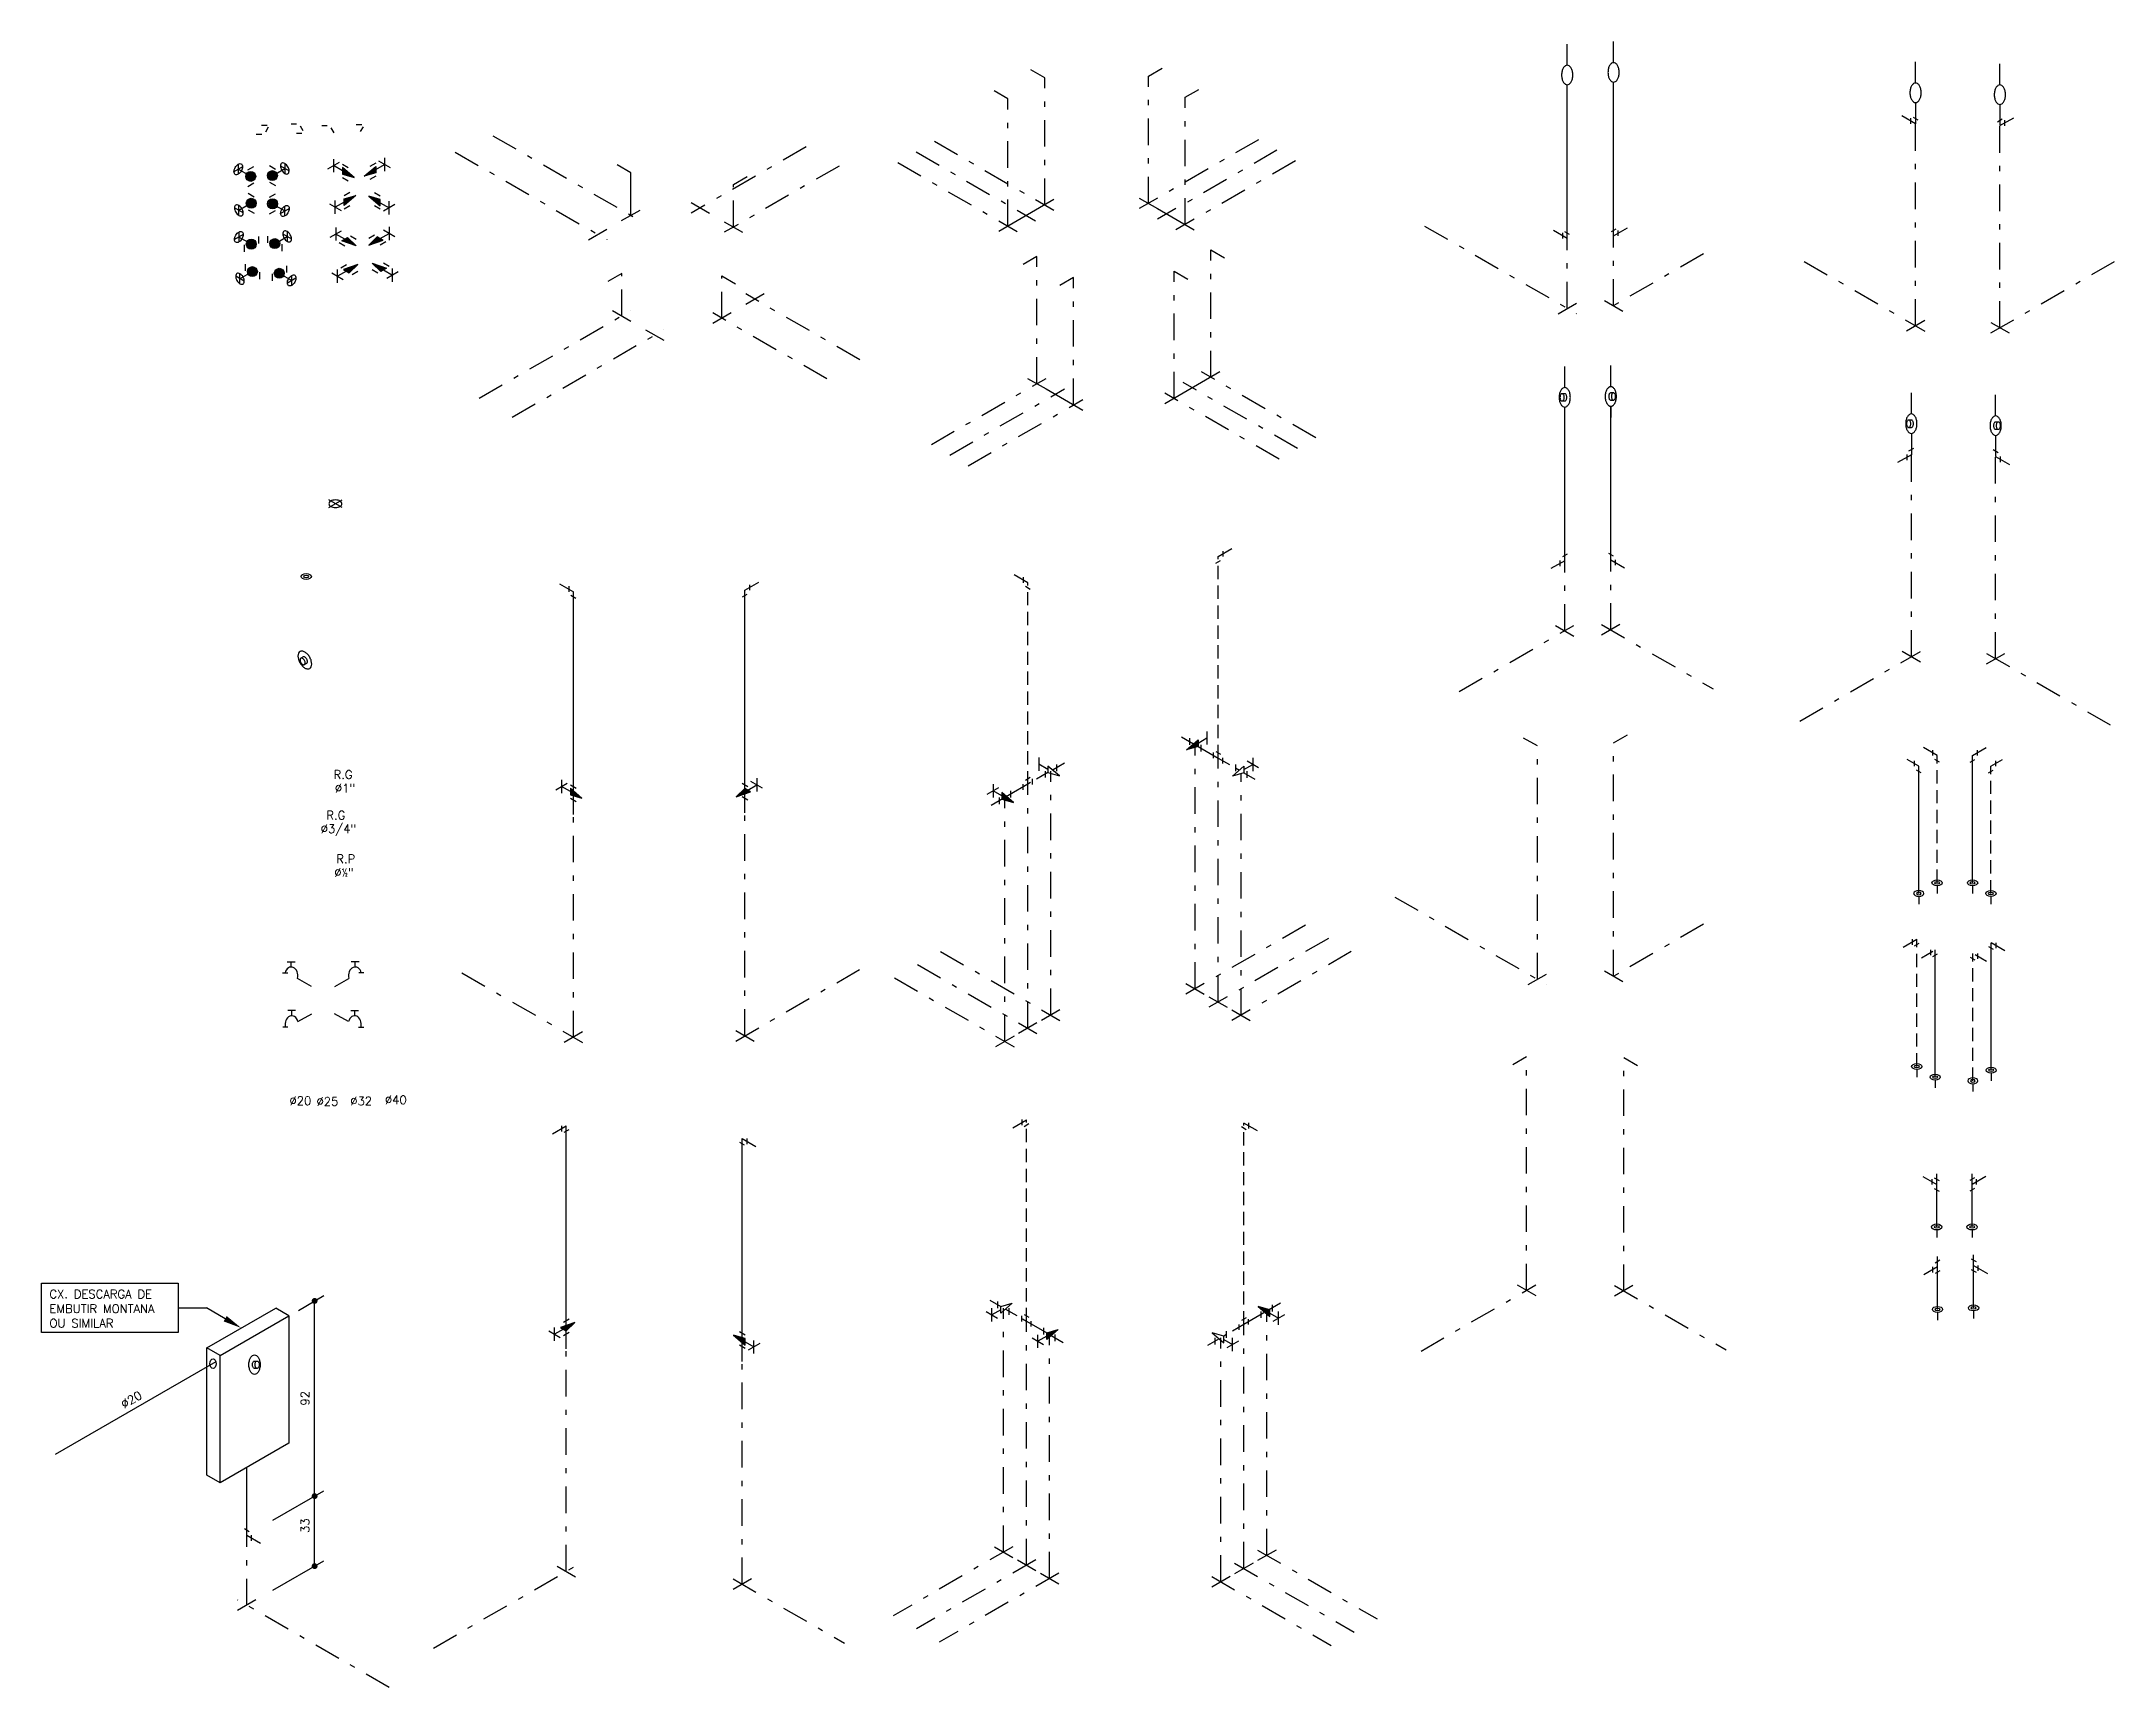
# Model space of a CAD drawing. Extents: x -33.7 to 26.1, y -23.6 to 9.2.
# Drawn here: x -33.65 to 5.43, y -21.79 to 9.25 of the extents above; entities that cross this region are included whole.
import ezdxf

# ---------------------------------------------------------------- set-up
doc = ezdxf.new("R2010")
doc.units = 0
doc.header["$MEASUREMENT"] = 0
doc.linetypes.add('DASHDOT', pattern=[1, 0.5, -0.25, 0, -0.25])
doc.linetypes.add('HIDDEN', pattern=[0.375, 0.25, -0.125])
doc.layers.get('0').update_dxf_attribs({"linetype": 'CONTINUOUS'})
for name, color, linetype in [('1', 1, 'CONTINUOUS'), ('2', 2, 'CONTINUOUS'), ('4', 4, 'CONTINUOUS'), ('5', 5, 'CONTINUOUS'), ('A-02', 2, 'CONTINUOUS'), ('A-03', 3, 'CONTINUOUS'), ('A-05', 5, 'CONTINUOUS'), ('S16', 2, 'CONTINUOUS')]:
    doc.layers.add(name, color=color, linetype=linetype)
doc.styles.add('S16', font='SIMPLEX.SHX', dxfattribs={"height": 0.16})

# ---------------------------------------------------------------- blocks, each defined once
blk = doc.blocks.new('AG18')
at = {"layer": 'A-03'}
for p, q in [((-0.03370537244665783, 0.0600723470044322), (-0.07847276253669833, 0.03422588228503187)), ((-0.009304850947387422, -0.0849152250420957), (0.03488989733894954, -0.05939937522221328))]:
    blk.add_line(p, q, dxfattribs=at)
for points in [[(-0.0918558653543684, -0.05303300858898297, 0.05875186753537629), (-0.04744074291972211, -0.1125668056006575, 0.07234108405766157), (-3.552713678800501e-15, -0.1499999999999915, 0.1066170543909857), (0.05380792014106817, -0.1673054292547675, 0.1568512196707614), (0.0918558653543684, -0.1590990257669702, 0.1568512196707393), (0.1179867918551558, -0.1302517403943568, 0.1066170543909813), (0.1299038105676615, -0.07499999999999218, 0.0723410840576621), (0.1212060847329006, -0.01519851425744889, 0.05875186753538929), (0.0918558653543684, 0.05303300858899718, 0.05875186753538117), (0.04744074291971501, 0.1125668056006752, 0.07234108405765668), (-3.552713678800501e-15, 0.1500000000000057, 0.1066170543909857), (-0.05380792014107172, 0.1673054292547818, 0.1568512196707614), (-0.0918558653543684, 0.1590990257669844, 0.1568512196707491), (-0.1179867918551523, 0.1302517403943817, 0.1066170543910544), (-0.1299038105676686, 0.0750000000000064, 0.0723410840576621), (-0.1212060847329042, 0.0151985142574631, 0.05875186753538929)], [(-0.07774721969710896, -0.04488737822086009, 0.05875186753537629), (-0.06109154878411616, -0.06721255210023713, 0.07234108405766157), (-0.04330127018922525, -0.08124999999999005, 0.1066170543909857), (-0.02312330013632646, -0.08773953597053108, 0.1568512196707614), (-0.008855320681337986, -0.08466213466260086, 0.1568512196707393), (0.0009437767564577371, -0.07384440264787528, 0.1066170543909813), (0.005412658773650492, -0.05312499999998721, 0.0723410840576621), (0.002151011585613816, -0.03069944284653658, 0.05875186753538929), (-0.008855320681337986, -0.005112621779119308, 0.05875186753538117), (-0.02551099159433079, 0.01721255210026129, 0.07234108405765668), (-0.04330127018922525, 0.03125000000001066, 0.1066170543909857), (-0.06347924024212404, 0.03773953597054813, 0.1568512196707614), (-0.07774721969710896, 0.03466213466262502, 0.1568512196707491), (-0.08754631713490468, 0.02384440264789944, 0.1066170543910544), (-0.09201519915210099, 0.003125000000011369, 0.0723410840576621), (-0.08875355196406076, -0.01930055715344636, 0.05875186753538929)]]:
    blk.add_lwpolyline(points, format="xyb", close=True, dxfattribs=at)
blk.add_lwpolyline([(0.03399641924187335, -0.0599152250420758, 0.005410752592922907), (0.03444594950788371, -0.05966213466260939, 0.1568512196707393), (0.04424504694568299, -0.04884440264787671, 0.1066170543909813), (0.04871392896287219, -0.02812499999999574, 0.0723410840576621), (0.04545228177483551, -0.005699442846538005, 0.05875186753538929), (0.03444594950788371, 0.01988737822087927, 0.05875186753538117), (0.01779027859489091, 0.04221255210025987, 0.07234108405765668), (-3.552713678800501e-15, 0.05625000000000924, 0.1066170543909857), (-0.02017797005289879, 0.06273953597054671, 0.1568512196707614), (-0.03444594950789082, 0.0596621346626236, 0.008879895304922308), (-0.03517149234744466, 0.05922588228505177, 0.1066170543910544)], format="xyb", dxfattribs=at)
blk = doc.blocks.new('AG17')
at = {"layer": 'A-02'}
for p, q in [((0.1245613575284992, -0.07191553329970546), (-0.1245613575283588, 0.07191553329962375)), ((-0.1245613575285258, -0.07191553329971967), (0.1245613575284423, 0.07191553329966993))]:
    blk.add_line(p, q, dxfattribs=at)
at = {"layer": 'A-03'}
blk.add_lwpolyline([(0, 0.07071067811865461, 0.05875186753537465), (-0.04917689454211605, 0.06491219422881045, 0.07234108405767765), (-0.0866025403784434, 0.05000000000000071, 0.1066170543909426), (-0.114529807997485, 0.02470245924028447, 0.1568512196707505), (-0.1224744871391579, 0, 0.1568512196708078), (-0.114529807997485, -0.02470245924027381, 0.1066170543910368), (-0.0866025403784434, -0.05000000000000071, 0.07234108405763391), (-0.0491768945421267, -0.06491219422881045, 0.05875186753536341), (0, -0.07071067811865461, 0.05875186753538442), (0.04917689454212848, -0.0649121942288069, 0.07234108405765075), (0.0866025403784434, -0.05000000000000071, 0.1066170543909849), (0.1145298079974797, -0.02470245924028447, 0.1568512196708395), (0.1224744871391579, 0, 0.1568512196707934), (0.114529807997485, 0.02470245924027736, 0.1066170543910137), (0.0866025403784434, 0.05000000000000071, 0.07234108405769374), (0.0491768945421196, 0.0649121942288069, 0.05875186753539567)], format="xyb", close=True, dxfattribs=at)
blk = doc.blocks.new('VS1')
at = {"layer": '1', "linetype": 'DASHDOT'}
for p, q in [((1.818476297179586, 1.049900936074892), (-0.346409928056346, -0.200000466487154)), ((2.442015476533015, 0.6899024752297012), (0.2771292512970831, -0.5599989273323445)), ((0.450334228776228, -0.4599986863229333), (0.4503342287753185, 0.3400013136767941))]:
    blk.add_line(p, q, dxfattribs=at)
at = {"layer": '1'}
for p, q in [((-0.3464103319793139, -6.219572696863906e-07), (3.23217136610765e-07, -0.1999997668708602)), ((0.2771288473741151, -0.3599990828024602), (0.6235395025705657, -0.5599982277160507))]:
    blk.add_line(p, q, dxfattribs=at)
at = {"layer": '4'}
blk.add_line((0.450334228776228, 0.3400013136770215), (0.7101418162510527, 0.4900013719784513), dxfattribs=at)
blk = doc.blocks.new('VS2')
at = {"layer": '1', "linetype": 'DASHDOT'}
for p, q in [((-1.804083982304292, 1.76158231355862), (0.969948739116262, 0.1600007931137952)), ((-2.514880944047036, 1.451960906937529), (0.3464105291759552, -0.1999993468095909))]:
    blk.add_line(p, q, dxfattribs=at)
at = {"layer": '1'}
for p, q in [((0.7967434733454866, 0.2600004617409013), (0.7967434733454866, 1.060000461740856)), ((1.956323103513569e-07, -0.1999997225093466), (0.3464103122660163, 3.55225665771286e-07)), ((0.6235384055726172, 0.1600004174140395), (0.9699485222063231, 0.3600004951490519))]:
    blk.add_line(p, q, dxfattribs=at)
at = {"layer": '4'}
blk.add_line((0.7967434733454866, 1.060000461740856), (0.5369356839091779, 1.21000017023448), dxfattribs=at)
blk = doc.blocks.new('VS4')
at = {"layer": '1', "linetype": 'DASHDOT'}
for p, q in [((-0.7967429181890111, -0.2600011737986279), (-0.7967429181890111, 0.539998826201554)), ((1.805834823289842, -1.042596519791005), (-0.3464103859150782, 0.1999996113245288)), ((1.18229709805837, -1.402597499251897), (-0.9699481111465502, -0.1600013681363635))]:
    blk.add_line(p, q, dxfattribs=at)
at = {"layer": '1'}
for p, q in [((-2.692822818062268e-07, 0.2000000777352398), (-0.3464101166327964, -4.664107109420002e-07)), ((-0.6235379945137538, -0.1600009017256525), (-0.9699478418642684, -0.3600014458716032))]:
    blk.add_line(p, q, dxfattribs=at)
at = {"layer": '4'}
blk.add_line((-0.7967429181890111, 0.539998826201554), (-0.5369349267912185, 0.3899994675157359), dxfattribs=at)
blk = doc.blocks.new('VS3')
at = {"layer": '1', "linetype": 'DASHDOT'}
for p, q in [((-0.4503337007181472, 0.4599994507746032), (-0.4503337007181472, 1.259999450774558)), ((-3.136724372742719, -1.090991881600075), (-0.2771286975194016, 0.5599995851089261)), ((-2.513185678095397, -1.450991181984591), (0.3464099971279211, 0.2000002847244104))]:
    blk.add_line(p, q, dxfattribs=at)
at = {"layer": '1'}
for p, q in [((-0.6235390283163724, 0.5599990232319669), (-0.2771283731199219, 0.3599998783174669)), ((-3.336690497235395e-07, 0.1999997228474513), (0.3464103215274008, 5.779329512733966e-07))]:
    blk.add_line(p, q, dxfattribs=at)
at = {"layer": '4'}
blk.add_line((-0.4503337007181472, 1.259999450774558), (-0.7101410862314879, 1.109999042665777), dxfattribs=at)
blk = doc.blocks.new('PIA2')
at = {"layer": '1', "linetype": 'DASHDOT'}
for p, q in [((0.1732052681340974, -0.09999967545223853), (0.1732052681340974, 4.300000324547511)), ((-2.51488094404732, 1.451960906937074), (0.3464105291756709, -0.1999993468100456))]:
    blk.add_line(p, q, dxfattribs=at)
at = {"layer": '1'}
blk.add_line((1.956320261342626e-07, -0.1999997225098014), (0.346410312265732, 3.552252110239351e-07), dxfattribs=at)
at = {"layer": '4'}
blk.add_line((0.1732052681340974, 4.300000324547511), (-0.08660252130221124, 4.450000033041135), dxfattribs=at)
blk = doc.blocks.new('PIA4')
at = {"layer": '1', "linetype": 'DASHDOT'}
for p, q in [((-0.1732053275982111, 0.09999957245702262), (-0.1732050899445454, 4.499999572457)), ((-0.3464106551964505, 0.1999991449141021), (1.75388440515168, -1.012599861021897)), ((-4.039227263774592e-07, 0.1999998445294864), (-0.3464102512736957, -6.996154411353928e-07))]:
    blk.add_line(p, q, dxfattribs=at)
at = {"layer": '4'}
blk.add_line((-0.1732050899445596, 4.499999572457), (0.0866029014526788, 4.350000213771466), dxfattribs=at)
blk = doc.blocks.new('AG13')
at = {"layer": 'A-02', "color": 1}
blk.add_solid([(-0.0992296482536652, -0.001080211223658978), (-0.00180179032847505, -0.05733021122334492), (0.1443399965604222, 0.0832947887768114)], dxfattribs=at)
at = {"layer": 'A-03'}
for p, q in [((-0.1623797632089783, 0.03124999999965894), (-0.05412658773592227, 0.09374999999965894)), ((0.1623797632098736, 0.09375000000017764), (-0.108253175472445, -3.410605131648481e-13)), ((-1.4210854715202e-14, -0.0625), (0.1623797632098736, 0.09375000000017764)), ((-0.3302121254745281, -0.06564805953237851), (-0.1137057745284089, -0.1906480595323927)), ((-0.221958950001472, -0.2531480595323856), (-0.221958950001472, -0.003148059532385616)), ((-0.108253175472445, -3.410605131648481e-13), (-1.4210854715202e-14, -0.0625)), ((0.05412658773651913, -0.0937499999999929), (0.1623797632095716, -0.03124999999999289))]:
    blk.add_line(p, q, dxfattribs=at)
at = {"layer": 'A-05'}
blk.add_line((-0.05412658773653689, -0.03124999999999289), (-0.221958950001472, -0.1281480595323856), dxfattribs=at)
blk = doc.blocks.new('CHF4')
at = {"layer": '1', "linetype": 'DASHDOT'}
for p, q in [((-0.1732053275982253, 0.0999995724569942), (-0.1732050899445881, 4.299999572457011)), ((-0.3464106551964505, 0.1999991449140737), (1.753884405151666, -1.012599861021926)), ((-4.039227405883139e-07, 0.199999844529458), (-0.3464102512737099, -6.996154695571022e-07))]:
    blk.add_line(p, q, dxfattribs=at)
at = {"layer": '4'}
for p, q in [((-0.1732050899445881, 4.299999572457011), (-0.1732050899446449, 8.499999572457028)), ((-0.1732050899446449, 8.499999572457028), (0.086602901452693, 8.35000021377148))]:
    blk.add_line(p, q, dxfattribs=at)
at = {"layer": 'A-03'}
for p, q in [((-0.128261323871925, 8.374051329822748), (-0.2181487662567179, 8.425947815091334)), ((-0.08660255041735354, 8.501896136934917), (-0.08660250383468338, 8.398103085714169))]:
    blk.add_line(p, q, dxfattribs=at)
at = {"layer": '4', "rotation": 120.0000514290816}
blk.add_blockref('AG13', (-0.1732050899445881, 4.699999572457017), dxfattribs=at)
blk = doc.blocks.new('CHF1')
at = {"layer": '1', "linetype": 'DASHDOT'}
for p, q in [((-0.1732050058094501, -0.1000001298126847), (-0.1732050058094501, 4.09999987018719)), ((-0.346410011618957, -0.2000002596253978), (1.988507091639235, 1.148067091756772))]:
    blk.add_line(p, q, dxfattribs=at)
at = {"layer": '1'}
blk.add_line((-0.3464104384224811, -4.967256757026917e-07), (2.167739694414195e-07, -0.1999996416399483), dxfattribs=at)
at = {"layer": '4'}
for p, q in [((-0.1732050058093932, 8.299999870187278), (0.08660258166565882, 8.449999928488552)), ((-0.1732050058094501, 4.09999987018719), (-0.1732050058093932, 8.299999870187278))]:
    blk.add_line(p, q, dxfattribs=at)
at = {"layer": 'A-02', "color": 1}
blk.add_solid([(-0.07397535901031915, 4.501080215014639), (-0.1714032926709592, 4.557330083836433), (-0.3175448902208018, 4.416704887069614)], dxfattribs=at)
at = {"layer": 'A-03'}
for p, q in [((-0.2181485457780354, 8.174051546869535), (-0.1282611965586966, 8.225948193505204)), ((-0.08660260262553265, 8.4018965124001), (-0.08660246287752216, 8.298103461179451)), ((0.0487536033506899, 4.753148228567142), (0.04875393995325794, 4.503148228567369)), ((-0.1732050899600495, 4.562499870187139), (-0.3355846427932079, 4.406249651557332)), ((-0.3355846427932079, 4.406249651557332), (-0.06495183033712237, 4.500000015940714)), ((-0.1190787546757974, 4.593750064524173), (-0.2273321545498561, 4.656249675848599)), ((-0.1190778570689872, 4.343750064526446), (-0.2273312569430459, 4.40624967585093)), ((-0.06495183033712237, 4.500000015940714), (-0.1732050899600495, 4.562499870187139)), ((0.1570070312755547, 4.565648374320489), (-0.05949948797166371, 4.690648082814036))]:
    blk.add_line(p, q, dxfattribs=at)
at = {"layer": 'A-05'}
blk.add_line((-0.1190784601482733, 4.531249943063756), (0.0487537716519455, 4.628148228567255), dxfattribs=at)
blk = doc.blocks.new('V1')
at = {"layer": '1', "linetype": 'DASHDOT'}
for p, q in [((-0.1732049919364727, -0.09999999619594746), (-0.1732049919364727, 1.219999846159226)), ((1.520661335855038, 0.877956032457405), (-0.3464099156126395, -0.2000002682689228))]:
    blk.add_line(p, q, dxfattribs=at)
at = {"layer": '1'}
blk.add_line((-0.3464103195346979, -4.237390385242179e-07), (3.35661752615124e-07, -0.1999995686537659), dxfattribs=at)
at = {"layer": '4'}
for p, q in [((-0.1732049919364727, 4.483711576866881), (-0.1732049919364727, 4.883711576866517)), ((-0.1732049919364727, 1.219999846159226), (-0.1732049919364727, 4.116288115451425)), ((-0.1732049919364727, 1.219999846159226), (0.08660259553835203, 1.369999904460201))]:
    blk.add_line(p, q, dxfattribs=at)
at = {"layer": 'A-03'}
for p, q in [((-0.128261565019784, 1.345948209818744), (-0.2181488676569643, 1.294051482499526)), ((-0.08660244730253908, 1.218103514886934), (-0.08660268021594675, 1.321896566107171))]:
    blk.add_line(p, q, dxfattribs=at)
blk.add_lwpolyline([(-0.2792710091143817, 4.299999584343823, 0.05875186753537629), (-0.2705731011956232, 4.226234264000595, 0.07234108405766157), (-0.2482046712793817, 4.170095850460712, 0.1066170543909857), (-0.2102582567358695, 4.128205042699847, 0.1568512196707614), (-0.1732045384587764, 4.116288115451425, 0.1568512196707393), (-0.1361508790150765, 4.128205225627426, 0.1066170543909813), (-0.09820467127974553, 4.170096220723281, 0.0723410840576621), (-0.07583651851018658, 4.226234744692192, 0.05875186753538929), (-0.06713897475856356, 4.300000107974483, 0.05875186753538117), (-0.07583688267732214, 4.373765428317711, 0.07234108405765668), (-0.09820531259356358, 4.429903841857595, 0.1066170543909857), (-0.1361517271370758, 4.47179464961846, 0.1568512196707614), (-0.1732054454141689, 4.48371157686779, 0.1568512196707491), (-0.2102591048578688, 4.471794466690881, 0.1066170543910544), (-0.2482053125931998, 4.429903471595026, 0.0723410840576621), (-0.2705734653627587, 4.373764947626114, 0.05875186753538929)], format="xyb", close=True, dxfattribs=at)
blk = doc.blocks.new('V3')
at = {"layer": '1', "linetype": 'DASHDOT'}
for p, q in [((0.1732050058099048, 0.1000001298125426), (0.1732050058099048, 1.420000129812252)), ((-1.815302138336847, -1.04806699225901), (0.346409959111952, 0.2000002293098078))]:
    blk.add_line(p, q, dxfattribs=at)
at = {"layer": '1'}
blk.add_line((-4.268031261744909e-07, 0.1999997629000063), (0.3464102283933244, 6.179852789500728e-07), dxfattribs=at)
at = {"layer": '4'}
for p, q in [((0.1732045523322086, 4.683711860520816), (0.1732047034911375, 5.083711860520452)), ((0.1732050058099048, 1.420000129812252), (0.1732050058099048, 4.316288399104451)), ((0.1732050058099048, 1.420000129812252), (-0.08660237970343587, 1.269999721703243))]:
    blk.add_line(p, q, dxfattribs=at)
at = {"layer": 'A-03'}
for p, q in [((0.08660246543149697, 1.318103604201497), (0.08660246543149697, 1.421896655422643)), ((0.2181487153566195, 1.545948392616992), (0.1282612962631902, 1.494051867007329))]:
    blk.add_line(p, q, dxfattribs=at)
at = {"layer": '4', "rotation": 330.0001414299807}
blk.add_blockref('AG18', (0.1732050058099048, 4.500000129812179), dxfattribs=at)
blk = doc.blocks.new('V4')
at = {"layer": '1', "linetype": 'DASHDOT'}
for p, q in [((-0.1732053275982253, 0.09999957245690894), (-0.1732052563020261, 1.419999572456618)), ((-0.3464106551964505, 0.1999991449138179), (1.753884405151439, -1.012599861021954)), ((-4.039229679619893e-07, 0.1999998445298843), (-0.3464102512734826, -6.996151569182985e-07))]:
    blk.add_line(p, q, dxfattribs=at)
at = {"layer": '4'}
for p, q in [((-0.1732053275982253, 4.683711303166092), (-0.1732053275982253, 5.083711303165728)), ((-0.173205121472165, 4.316287841748817), (-0.1732053275982253, 4.099999572457818)), ((-0.1732052563020261, 1.419999572456618), (-0.173205121472165, 4.316287841748817)), ((-0.1732052563020261, 1.419999572456618), (0.08660273509576655, 1.2700002137708))]:
    blk.add_line(p, q, dxfattribs=at)
at = {"layer": 'A-03'}
for p, q in [((-0.2181491919527616, 1.545947754578265), (-0.128261679694333, 1.494051390334789)), ((-0.08660253299785836, 1.318103202316706), (-0.0866027193287664, 1.421896253536943))]:
    blk.add_line(p, q, dxfattribs=at)
at = {"layer": '1', "rotation": 150.0000642863523}
blk.add_blockref('AG18', (-0.1732053275982253, 4.499999572457455), dxfattribs=at)
blk = doc.blocks.new('V2')
at = {"layer": '1', "linetype": 'DASHDOT'}
for p, q in [((-2.514880944046585, 1.451960906936861), (0.3464105291764064, -0.1999993468104861)), ((0.1732052681340939, -0.09999967545330435), (0.1732052681340939, 1.220000324547314))]:
    blk.add_line(p, q, dxfattribs=at)
at = {"layer": '1'}
blk.add_line((1.956327615459941e-07, -0.199999722510924), (0.3464103122664675, 3.552243157400881e-07), dxfattribs=at)
at = {"layer": '4'}
for p, q in [((0.1732052681340939, 4.483712055254969), (0.1732052681340939, 4.883712055255515)), ((0.1732052681340939, 1.220000324547314), (0.1732052681340939, 4.116288593839514)), ((0.1732052681340939, 1.220000324547314), (-0.0866025213022148, 1.370000033041165))]:
    blk.add_line(p, q, dxfattribs=at)
at = {"layer": 'A-03'}
for p, q in [((0.086602727755686, 1.321896850158069), (0.086602727755686, 1.218103798936923)), ((0.2181489776808085, 1.294052061742391), (0.1282615585873792, 1.345948587352055))]:
    blk.add_line(p, q, dxfattribs=at)
blk.add_lwpolyline([(0.06713925095618478, 4.300000062731911, 0.05875186753537629), (0.07583715887494336, 4.226234742388684, 0.07234108405766157), (0.0982055887911848, 4.1700963288488, 0.1066170543909857), (0.136152003334697, 4.128205521087935, 0.1568512196707614), (0.1732057216117902, 4.116288593839514, 0.1568512196707393), (0.21025938105549, 4.128205704015514, 0.1066170543909813), (0.248205588790821, 4.170096699111369, 0.0723410840576621), (0.2705737415603799, 4.22623522308028, 0.05875186753538929), (0.279271285312003, 4.300000586362572, 0.05875186753538117), (0.2705733773932444, 4.373765906705799, 0.07234108405765668), (0.2482049474770029, 4.429904320245683, 0.1066170543909857), (0.2102585329334907, 4.471795128006548, 0.1568512196707614), (0.1732048146563976, 4.483712055255879, 0.1568512196707491), (0.1361511552126977, 4.471794945078969, 0.1066170543910544), (0.09820494747736674, 4.429903949983114, 0.0723410840576621), (0.0758367947078078, 4.373765426014202, 0.05875186753538929)], format="xyb", close=True, dxfattribs=at)
blk = doc.blocks.new('CHF3')
at = {"layer": '1', "linetype": 'DASHDOT'}
for p, q in [((0.1732044525660399, 0.1000010880505613), (0.1732044525660399, 4.300001088050436)), ((-2.331808884993279, -1.346274093577343), (0.3464099295350707, 0.2000004017878254))]:
    blk.add_line(p, q, dxfattribs=at)
at = {"layer": '1'}
blk.add_line((-9.800469911169785e-07, 0.2000007211375703), (0.3464096751494594, 1.576223297661272e-06), dxfattribs=at)
at = {"layer": '4'}
for p in [(-0.08660313490895533, 8.35000102974925), (0.1732044525660399, 4.300001088050436)]:
    blk.add_line(p, (0.1732044525660967, 8.500001088050524), dxfattribs=at)
at = {"layer": 'A-02', "color": 1}
blk.add_solid([(0.07397480431239956, 4.698920285390663), (0.17140266223754, 4.642670285390977), (0.3175444491264443, 4.783295285391134)], dxfattribs=at)
at = {"layer": 'A-03'}
for p, q in [((0.08660191218763202, 8.398104562440146), (0.08660191218763202, 8.501897613660894)), ((0.2181481621128114, 8.42594935085571), (0.1282607430193821, 8.374052825245336)), ((-0.04875449743542504, 4.446852437081937), (-0.04875449743542504, 4.696852437081937)), ((0.3355842157758957, 4.7937504966145), (0.06495127709359849, 4.700000496613981)), ((0.06495127709359849, 4.700000496613981), (0.1732044525660399, 4.637500496614322)), ((0.2273313909300896, 4.856250375152264), (0.1190780752062324, 4.793750618074377)), ((0.1732044525660399, 4.637500496614322), (0.3355842157758957, 4.7937504966145)), ((-0.1570076729084917, 4.634352437081944), (0.05949867803764164, 4.50935243708193)), ((0.2273308299258474, 4.6062503751536), (0.1190775142019902, 4.543750618075684))]:
    blk.add_line(p, q, dxfattribs=at)
at = {"layer": 'A-05'}
blk.add_line((0.1190778648294781, 4.668750496614329), (-0.04875449743542504, 4.571852437081937), dxfattribs=at)
blk = doc.blocks.new('CHF2')
at = {"layer": '1', "linetype": 'DASHDOT'}
for p, q in [((0.1732053275982253, -0.09999957245703683), (0.1732055652518625, 4.10000042754298)), ((-1.927089732749891, 1.112599433478962), (0.3464106551964505, -0.1999991449140737)), ((0.3464102512737099, 6.99615426924538e-07), (4.039227405883139e-07, -0.1999998445295006))]:
    blk.add_line(p, q, dxfattribs=at)
at = {"layer": '4'}
for p in [(-0.08660242614553226, 8.449999786228545), (0.1732055652518625, 4.10000042754298)]:
    blk.add_line(p, (0.1732055652518056, 8.300000427542997), dxfattribs=at)
at = {"layer": 'A-03'}
for p, q in [((0.08660290060154807, 8.401896726426116), (0.08660294718421824, 8.298103675205368)), ((0.2181493313245255, 8.174052184908717), (0.1282618889397327, 8.225948670177303))]:
    blk.add_line(p, q, dxfattribs=at)
at = {"layer": '4', "rotation": 300.0001285727042}
blk.add_blockref('AG13', (0.1732055652518341, 4.500000427542915), dxfattribs=at)
blk = doc.blocks.new('AG10')
at = {"layer": 'A-03'}
for p, q in [((-0.08660254037844162, 0.1018965256103783), (-0.08660254037844162, -0.001896525610369793)), ((0.04494370954672888, 0.0740517371948144), (-0.04494370954673776, 0.1259482628051884)), ((0.04494370954672888, -0.1259482628051813), (-0.04494370954673776, -0.07405173719480729))]:
    blk.add_line(p, q, dxfattribs=at)
blk = doc.blocks.new('CH4')
at = {"layer": '1', "linetype": 'DASHDOT'}
for p, q in [((-0.1732053275982253, 0.09999957245705104), (-0.1732053275982253, 4.699999572457074)), ((0.2607994209218418, 0.3482734962062466), (0.2607994209218418, 4.948272714974706)), ((-0.6062177721425144, -0.1500007465031956), (-0.6062177721425144, 4.449998472265264)), ((0.08759409332364498, 0.4482730686633261), (2.339263352100573, -0.8517213732783091)), ((-0.3464106551964221, 0.1999991449141305), (1.905258603580506, -1.099995297027505)), ((-0.7794230997407112, -0.05000123656412825), (1.472246159036217, -1.349995678505763))]:
    blk.add_line(p, q, dxfattribs=at)
at = {"layer": '1'}
for p, q in [((0.4340043445971844, 0.448273768278824), (0.08759449724666979, 0.2482732241337828)), ((-4.039228826968611e-07, 0.1999998445296285), (-0.3464102512733973, -6.996154127136833e-07)), ((-0.4330128484671718, -0.05000053694863027), (-0.7794226958176864, -0.2500010810936715))]:
    blk.add_line(p, q, dxfattribs=at)
at = {"layer": '4', "linetype": 'HIDDEN'}
for p, q in [((-0.1732053275982253, 4.699998918004468), (-0.1732053275978842, 8.499999572457057)), ((-0.1732053275982253, 4.699998918004468), (-0.5520912701883844, 4.481248497028616)), ((-0.638693693902411, 4.431248445521135), (-0.866025293765631, 4.299998173127193))]:
    blk.add_line(p, q, dxfattribs=at)
at = {"layer": '4'}
for p, q in [((0.08660246183859499, 8.349999863963518), (-0.1732053275978842, 8.499999572457057)), ((0.5196146385693226, 5.099999662881856), (0.2922830387059889, 4.968749390487829)), ((0.2056806149920192, 4.918749338980405), (-0.1732053275982253, 4.699998918004468))]:
    blk.add_line(p, q, dxfattribs=at)
at = {"layer": 'A-02', "color": 1}
blk.add_solid([(0.3113497354098627, 4.862877424390263), (0.3113497354098911, 4.97537742438962), (0.1164940195581039, 5.031627424389768)], dxfattribs=at)
at = {"layer": 'A-03'}
for p, q in [((-0.1282615615251075, 8.374051329822777), (-0.2181490039099003, 8.425947815091348)), ((-0.08660277685058304, 8.501896208192079), (-0.08660273026788445, 8.39810315697136)), ((0.314926008658432, 4.979522714974706), (0.09841965771201444, 5.042022714974877)), ((0.09841965771201444, 5.042022714974877), (0.314926008658432, 4.854522714975417)), ((0.1525462454494004, 4.823272714975019), (0.1525462454494004, 4.948272714975047)), ((0.314926008658432, 4.854522714975417), (0.314926008658432, 4.979522714974706)), ((0.3690525963949085, 4.948272714974678), (0.3690525963949085, 5.073272714974706)), ((0.5910115463964303, 4.882624655442299), (0.3745051954502969, 4.757624655442299)), ((0.4827583709233636, 4.695124655442299), (0.4827583709233636, 4.945124655442328)), ((-0.5520911844059526, 4.481248472265349), (-0.7685975353523702, 4.54374847226552)), ((-0.7685975353523702, 4.54374847226552), (-0.552091184405981, 4.35624847226606)), ((-0.7144709476149274, 4.324998472265634), (-0.7144709476149274, 4.449998472265605)), ((-0.552091184405981, 4.35624847226606), (-0.5520911844059526, 4.481248472265349)), ((-0.4979645966694193, 4.449998472265264), (-0.4979645966694193, 4.574998472265264)), ((-0.2760056466679544, 4.384350412732942), (-0.4925119976140877, 4.259350412732942)), ((-0.384258822141021, 4.196850412732942), (-0.384258822141021, 4.446850412732942))]:
    blk.add_line(p, q, dxfattribs=at)
at = {"layer": 'A-05'}
for p, q in [((0.314926008658432, 4.917022714974706), (0.4827583709233636, 4.820124655442299)), ((-0.5520911844059526, 4.418748472265349), (-0.384258822141021, 4.321850412732942))]:
    blk.add_line(p, q, dxfattribs=at)
at = {"layer": '4', "rotation": 300.0001285726963}
blk.add_blockref('AG10', (-0.1732053275982253, 4.699998918004468), dxfattribs=at)
blk = doc.blocks.new('CH3')
at = {"layer": '1', "linetype": 'DASHDOT'}
for p, q in [((-0.2607994209218134, 0.3482734962062182), (-0.2607994209218134, 4.948272714974678)), ((0.1732053275982537, 0.09999957245702262), (0.1732053275982537, 4.699999572457045)), ((0.6062177721425428, -0.150000746503224), (0.6062177721425428, 4.449998472265236)), ((-0.08759409332361656, 0.4482730686632976), (-2.339263352100545, -0.8517213732783375)), ((0.3464106551964505, 0.1999991449141021), (-1.905258603580478, -1.099995297027533)), ((0.7794230997407396, -0.05000123656415667), (-1.472246159036189, -1.349995678505792))]:
    blk.add_line(p, q, dxfattribs=at)
at = {"layer": '1'}
for p, q in [((-0.434004344597156, 0.4482737682787956), (-0.08759449724664137, 0.2482732241337544)), ((4.039229111185705e-07, 0.1999998445296001), (0.3464102512734257, -6.996154411353928e-07)), ((0.4330128484672002, -0.05000053694865869), (0.7794226958177148, -0.2500010810936999))]:
    blk.add_line(p, q, dxfattribs=at)
at = {"layer": '4'}
for p, q in [((-0.08660246183856657, 8.34999986396349), (0.1732053275979126, 8.499999572457028)), ((-0.5196146385692941, 5.099999662881828), (-0.3122706272645814, 4.980289257555938)), ((0.1732053275982537, 4.699998918004439), (0.5520912701884129, 4.481248497028588)), ((0.6386936939024395, 4.431248445521106), (0.8660252937656594, 4.299998173127165))]:
    blk.add_line(p, q, dxfattribs=at)
at = {"layer": '4', "linetype": 'HIDDEN'}
for p, q in [((0.1732053275982537, 4.699998918004439), (0.1732053275979126, 8.499999572457028)), ((-0.2267303207851228, 4.930902421177592), (0.1732053275982537, 4.699998918004439))]:
    blk.add_line(p, q, dxfattribs=at)
at = {"layer": 'A-02', "color": 1}
blk.add_solid([(0.5556674576545504, 4.364603181680877), (0.555667457654522, 4.477103181680235), (0.7505231735063091, 4.533353181680383)], dxfattribs=at)
at = {"layer": 'A-03'}
for p, q in [((0.08660277685061146, 8.50189620819205), (0.08660273026791288, 8.398103156971331)), ((0.1282615615251359, 8.374051329822748), (0.2181490039099288, 8.42594781509132)), ((-0.5910115463964019, 4.882624655442271), (-0.3745051954502685, 4.757624655442271)), ((-0.4827583709233352, 4.695124655442271), (-0.4827583709233352, 4.945124655442299)), ((-0.3690525963948801, 4.948272714974649), (-0.3690525963948801, 5.073272714974678)), ((-0.3149260086584036, 4.979522714974678), (-0.09841965771198602, 5.042022714974848)), ((-0.09841965771198602, 5.042022714974848), (-0.3149260086584036, 4.854522714975388)), ((-0.3149260086584036, 4.854522714975388), (-0.3149260086584036, 4.979522714974678)), ((-0.152546245449372, 4.823272714974991), (-0.152546245449372, 4.948272714975019)), ((0.2760056466679828, 4.384350412732914), (0.4925119976141161, 4.259350412732914)), ((0.3842588221410494, 4.196850412732914), (0.3842588221410494, 4.446850412732914)), ((0.4979645966694477, 4.449998472265236), (0.4979645966694477, 4.574998472265236)), ((0.552091184405981, 4.481248472265321), (0.7685975353523986, 4.543748472265492)), ((0.7685975353523986, 4.543748472265492), (0.5520911844060095, 4.356248472266032)), ((0.5520911844060095, 4.356248472266032), (0.552091184405981, 4.481248472265321)), ((0.7144709476149558, 4.324998472265605), (0.7144709476149558, 4.449998472265577))]:
    blk.add_line(p, q, dxfattribs=at)
at = {"layer": 'A-05'}
for p, q in [((-0.3149260086584036, 4.917022714974678), (-0.4827583709233352, 4.820124655442271)), ((0.552091184405981, 4.418748472265321), (0.3842588221410494, 4.321850412732914))]:
    blk.add_line(p, q, dxfattribs=at)
at = {"layer": '4', "xscale": -1, "rotation": 59.99987142730377}
blk.add_blockref('AG10', (0.1732053275982537, 4.699998918004439), dxfattribs=at)
blk = doc.blocks.new('CH2')
at = {"layer": '1', "linetype": 'DASHDOT'}
for p, q in [((0.6072100761182071, 0.1482743512921729), (0.6072100761182071, 4.748273570060633)), ((0.17320532759814, -0.09999957245702262), (0.17320532759814, 4.500000427543)), ((-0.2598071169461491, -0.3499998914172693), (-0.2598071169461491, 4.24999932735119)), ((-1.471253855060411, 1.348269220776729), (0.7804154037165176, 0.04827477883509346)), ((-2.338271048124767, 0.8499949155492743), (-0.08660178934783858, -0.4499995263923608)), ((-1.905258603580478, 1.099995297027533), (0.3464106551964505, -0.1999991449141021))]:
    blk.add_line(p, q, dxfattribs=at)
at = {"layer": '1'}
for p, q in [((0.3464102512734826, 6.996155548222305e-07), (4.039229679619893e-07, -0.1999998445294864)), ((0.7804149997935497, 0.2482746233647504), (0.4340051524430351, 0.04827407921970917)), ((-0.08660219327080654, -0.2499996818627039), (-0.4330120406213211, -0.4500002260077451))]:
    blk.add_line(p, q, dxfattribs=at)
at = {"layer": '4'}
for p, q in [((0.1732053275984811, 8.300000427542983), (-0.08660246183799813, 8.450000136036522)), ((0.17320532759814, 4.499999773090394), (-0.5196146385692657, 4.099999028213119))]:
    blk.add_line(p, q, dxfattribs=at)
at = {"layer": '4', "linetype": 'HIDDEN'}
for p, q in [((0.17320532759814, 4.499999773090394), (0.1732053275984811, 8.300000427542983)), ((0.5520912701883844, 4.718750194066331), (0.17320532759814, 4.499999773090394)), ((0.8660252937656878, 4.900000517967783), (0.6386936939023542, 4.768750245573756))]:
    blk.add_line(p, q, dxfattribs=at)
at = {"layer": 'A-02', "color": 1}
blk.add_solid([(-0.3103574314340847, 4.335394617935663), (-0.3103574314341131, 4.222894617936305), (-0.1155017155823259, 4.166644617936157)], dxfattribs=at)
at = {"layer": 'A-03'}
for p, q in [((0.08660274148851954, 8.4018969142858), (0.08660278807121813, 8.29810386306508)), ((0.2181490936712578, 8.174052184908703), (0.1282616512864649, 8.225948670177274)), ((0.3842588221409926, 5.003148278361977), (0.3842588221409926, 4.753148278361948)), ((0.4979645966693909, 4.750000218829541), (0.4979645966694193, 4.625000218829513)), ((0.7685975353523418, 4.656250218829399), (0.5520911844059242, 4.843750218828859)), ((0.5520911844059242, 4.843750218828859), (0.5520911844059242, 4.71875021882957)), ((0.5520911844059242, 4.71875021882957), (0.7685975353523418, 4.656250218829399)), ((0.7144709476148989, 4.8750002188292), (0.7144709476149274, 4.750000218829143)), ((-0.5900192424206523, 4.315647386883597), (-0.3735128914745474, 4.440647386883626)), ((-0.4817660669475856, 4.503147386883626), (-0.4817660669475856, 4.253147386883597)), ((-0.313933704682654, 4.343749327350508), (-0.313933704682654, 4.218749327351219)), ((-0.09742735373623646, 4.156249327351048), (-0.313933704682654, 4.343749327350508)), ((-0.1515539414736793, 4.374999327350849), (-0.1515539414736509, 4.249999327350793)), ((-0.3680602924191874, 4.24999932735119), (-0.3680602924191589, 4.124999327351162)), ((-0.313933704682654, 4.218749327351219), (-0.09742735373623646, 4.156249327351048))]:
    blk.add_line(p, q, dxfattribs=at)
at = {"layer": 'A-05'}
for p, q in [((0.5520911844059242, 4.78125021882957), (0.3842588221409926, 4.878148278361977)), ((-0.313933704682654, 4.281249327351219), (-0.4817660669475856, 4.378147386883626))]:
    blk.add_line(p, q, dxfattribs=at)
at = {"layer": '4', "rotation": 300.0001285726963}
blk.add_blockref('AG10', (0.17320532759814, 4.499999773090394), dxfattribs=at)
blk = doc.blocks.new('CH1')
at = {"layer": '1', "linetype": 'DASHDOT'}
for p, q in [((-0.6072100761182924, 0.1482743512921161), (-0.6072100761182924, 4.748273570060576)), ((-0.1732053275982253, -0.09999957245707947), (-0.1732053275982253, 4.500000427542943)), ((0.2598071169460638, -0.3499998914173261), (0.2598071169460638, 4.203124327351162)), ((1.471253855060326, 1.348269220776672), (-0.7804154037166029, 0.04827477883503661)), ((1.905258603580393, 1.099995297027476), (-0.3464106551965358, -0.1999991449141589)), ((2.338271048124682, 0.8499949155492175), (0.08660178934775331, -0.4499995263924177))]:
    blk.add_line(p, q, dxfattribs=at)
at = {"layer": '1'}
for p, q in [((-0.7804149997936349, 0.2482746233646935), (-0.4340051524431203, 0.04827407921965232)), ((-0.3464102512735678, 6.996154979788116e-07), (-4.039230532271176e-07, -0.1999998445295432)), ((0.08660219327072127, -0.2499996818627608), (0.4330120406212359, -0.450000226007802))]:
    blk.add_line(p, q, dxfattribs=at)
at = {"layer": '4'}
for p, q in [((-0.1732053275985663, 8.300000427542926), (0.08660246183791287, 8.450000136036465)), ((-0.8660252937657731, 4.900000517967726), (-0.6386936939024395, 4.768750245573699)), ((-0.5520912701884697, 4.718750194066274), (-0.1732053275982253, 4.499999773090337)), ((0.3139336189001085, 4.218749302587895), (0.5196146385691804, 4.099999028213063))]:
    blk.add_line(p, q, dxfattribs=at)
at = {"layer": '4', "linetype": 'HIDDEN'}
for q in [(-0.1732053275985663, 8.300000427542926), (0.2273311951860819, 4.268749354095377)]:
    blk.add_line((-0.1732053275982253, 4.499999773090337), q, dxfattribs=at)
at = {"layer": 'A-02', "color": 1}
blk.add_solid([(-0.5556674576545788, 4.835395509413956), (-0.5556674576545504, 4.722895509414599), (-0.7505231735063376, 4.666645509414451)], dxfattribs=at)
at = {"layer": 'A-03'}
for p, q in [((-0.2181490936713431, 8.174052184908646), (-0.1282616512865502, 8.225948670177218)), ((-0.0866027414886048, 8.401896914285743), (-0.0866027880713034, 8.298103863065023)), ((-0.768597535352427, 4.656250218829342), (-0.5520911844060095, 4.843750218828802)), ((-0.5520911844060095, 4.718750218829513), (-0.768597535352427, 4.656250218829342)), ((-0.7144709476149842, 4.875000218829143), (-0.7144709476150126, 4.750000218829086)), ((-0.5520911844060095, 4.843750218828802), (-0.5520911844060095, 4.718750218829513)), ((-0.4979645966694761, 4.750000218829484), (-0.4979645966695045, 4.625000218829456)), ((-0.3842588221410779, 5.00314827836192), (-0.3842588221410779, 4.753148278361891)), ((0.09742735373615119, 4.156249327350992), (0.3139337046825688, 4.343749327350451)), ((0.151553941473594, 4.374999327350793), (0.1515539414735656, 4.249999327350736)), ((0.3139337046825688, 4.343749327350451), (0.3139337046825688, 4.218749327351162)), ((0.590019242420567, 4.315647386883541), (0.3735128914744621, 4.440647386883569)), ((0.4817660669475003, 4.503147386883569), (0.4817660669475003, 4.253147386883541)), ((0.3139337046825688, 4.218749327351162), (0.09742735373615119, 4.156249327350992)), ((0.3680602924191021, 4.249999327351134), (0.3680602924190737, 4.124999327351105))]:
    blk.add_line(p, q, dxfattribs=at)
at = {"layer": 'A-05'}
for p, q in [((-0.5520911844060095, 4.781250218829513), (-0.3842588221410779, 4.87814827836192)), ((0.3139337046825688, 4.281249327351162), (0.4817660669475003, 4.378147386883569))]:
    blk.add_line(p, q, dxfattribs=at)
at = {"layer": '4', "xscale": -1, "rotation": 59.99987142730377}
blk.add_blockref('AG10', (-0.1732053275982253, 4.499999773090337), dxfattribs=at)
blk = doc.blocks.new('VV1')
at = {"layer": '2', "extrusion": (0, 0.8164965809277261, 0.5773502691896258)}
for radius in [0.09680000000000082, 0.04421111672324694]:
    blk.add_circle((-0.2424871130596102, 0.08082903768652135, -0.1143095213299183), radius, dxfattribs=at)
at = {"layer": '4'}
for p, q in [((0.2424871130596102, -0.1400000000001853), (0.2424871130596102, 0.8599999999998431)), ((0.5022947341949475, 0.8099999999998886), (0.2424871130596102, 0.6599999999998545)), ((0.2424871130596102, -0.1958875060576304), (0.2424871130596102, -0.3400000000001739))]:
    blk.add_line(p, q, dxfattribs=at)
at = {"layer": 'A-03'}
for p, q in [((0.2874308226063249, 0.78594826280505), (0.1975434035128956, 0.734051737194676)), ((0.2874308226063249, 0.585948262805033), (0.1975434035128956, 0.5340517371946589)), ((0.3290896534380749, 0.6581034743894918), (0.3290896534380749, 0.7618965256102399))]:
    blk.add_line(p, q, dxfattribs=at)
blk = doc.blocks.new('VV2')
at = {"layer": '2', "extrusion": (0, 0.8164965809277261, 0.5773502691896258)}
for radius in [0.09680000000000082, 0.04421111672324694]:
    blk.add_circle((0.2424871130596102, 0.08082903768656675, -0.114309521329921), radius, dxfattribs=at)
at = {"layer": '4'}
for p, q in [((-0.5022947341949475, 0.8099999999998886), (-0.2424871130596102, 0.6599999999998545)), ((-0.2424871130596102, -0.1400000000001853), (-0.2424871130596102, 0.8599999999998431)), ((-0.2424871130596102, -0.1958875060576304), (-0.2424871130596102, -0.3400000000001739))]:
    blk.add_line(p, q, dxfattribs=at)
at = {"layer": 'A-03'}
for p, q in [((-0.2874308226063249, 0.78594826280505), (-0.1975434035128956, 0.734051737194676)), ((-0.3290896534380749, 0.6581034743894918), (-0.3290896534380749, 0.7618965256102399)), ((-0.2874308226063249, 0.585948262805033), (-0.1975434035128956, 0.5340517371946589))]:
    blk.add_line(p, q, dxfattribs=at)
blk = doc.blocks.new('AG1')
at = {"layer": 'A-03'}
for p, q in [((-0.08660254037844162, -0.1018965256103748), (-0.08660254037844162, 0.001896525610373345)), ((0.04494370954673066, 0.1259482628051849), (-0.04494370954673599, 0.07405173719481084)), ((0.04494370954673066, -0.07405173719481084), (-0.04494370954673599, -0.1259482628051849))]:
    blk.add_line(p, q, dxfattribs=at)
blk = doc.blocks.new('VV4')
at = {"layer": '2', "extrusion": (0, 0.8164965809277261, 0.5773502691896258)}
for radius in [0.09680000000000082, 0.04421111672324694]:
    blk.add_circle((-0.2424871130596387, -0.08082903768655955, 0.1143095213298739), radius, dxfattribs=at)
at = {"layer": '4'}
for p, q in [((0.2424871130596387, 0.1399999999999011), (0.2424871130596387, 1.139999999999915)), ((0.2424871130596387, 0.9399999999999267), (0.502294734194976, 0.7899999999998926)), ((0.2424871130596387, 0.08411249394245601), (0.2424871130596387, -0.06000000000008754))]:
    blk.add_line(p, q, dxfattribs=at)
at = {"layer": '4', "extrusion": (0, 0, -1), "zscale": -1}
blk.add_blockref('AG1', (-0.2424871130596387, 0.9399999999999267), dxfattribs=at)
blk = doc.blocks.new('VV3')
at = {"layer": '2', "extrusion": (0, 0.8164965809277261, 0.5773502691896258)}
for radius in [0.09680000000000082, 0.04421111672324694]:
    blk.add_circle((0.2424871130596387, -0.08082903768653493, 0.1143095213298391), radius, dxfattribs=at)
at = {"layer": '4'}
for p, q in [((-0.2424871130596387, 0.9399999999999125), (-0.502294734194976, 0.7899999999999068)), ((-0.2424871130596387, 0.1399999999999011), (-0.2424871130596387, 1.139999999999901)), ((-0.2424871130596387, 0.08411249394245601), (-0.2424871130596387, -0.06000000000008754))]:
    blk.add_line(p, q, dxfattribs=at)
blk.add_blockref('AG1', (-0.2424871130596387, 0.9399999999999125), dxfattribs=at)
blk = doc.blocks.new('FL')
at = {"layer": '2', "extrusion": (0, 0.8164965809277261, 0.5773502691896258)}
for radius in [0.09680000000000082, 0.04421111672324694]:
    blk.add_circle((0, 5.602479175499234e-14), radius, dxfattribs=at)
blk = doc.blocks.new('VLV3')
at = {"layer": '2', "extrusion": (0, 0.8164965809277261, 0.5773502691896258)}
for radius in [0.09680000000000082, 0.04421111672324694]:
    blk.add_circle((0.3117691453624047, -0.01154700538388727, 0.01632993161863929), radius, dxfattribs=at)
at = {"layer": '4'}
for p, q in [((-0.571576766497742, 2.269999999999982), (-0.3117691453624047, 2.419999999999987)), ((0.03464101615134041, -0.17999999999995), (0.03464101615134041, 2.220000000000056)), ((-0.3117691453624047, -0.0358875060576338), (-0.3117691453624047, -0.1800000000001205)), ((0.03464101615134041, -0.2358875060575656), (0.03464101615139725, -0.3800000000000523))]:
    blk.add_line(p, q, dxfattribs=at)
at = {"layer": '4', "linetype": 'HIDDEN'}
for p, q in [((-0.3117691453624047, 0.01999999999998181), (-0.3117691453624047, 2.419999999999987)), ((-0.2251666049839969, 2.07000000000005), (0.03464101615134041, 2.220000000000056))]:
    blk.add_line(p, q, dxfattribs=at)
at = {"layer": 'A-03'}
for p, q in [((-0.3983716857408695, 2.421896525610492), (-0.3983716857408695, 2.318103474389744)), ((-0.3567128549091763, 2.294051737194906), (-0.2668254358156901, 2.34594826280528)), ((-0.05196152422706746, 2.221896525610447), (-0.05196152422706746, 2.118103474389699)), ((-0.01030269339537426, 2.09405173719486), (0.07958472569811192, 2.145948262805234))]:
    blk.add_line(p, q, dxfattribs=at)
at = {"layer": '4', "extrusion": (0, 0, -1), "xscale": -1, "zscale": -1}
blk.add_blockref('FL', (-0.03464101615134041, -0.17999999999995), dxfattribs=at)
blk = doc.blocks.new('VLV4')
at = {"layer": '2', "extrusion": (0, 0.8164965809277261, 0.5773502691896258)}
for radius in [0.09680000000000082, 0.04421111672324694]:
    blk.add_circle((-0.3117691453624616, -0.01154700538381583, 0.01632993161855057), radius, dxfattribs=at)
at = {"layer": '4'}
for p, q in [((0.3117691453624616, 0.01999999999992497), (0.3117691453624616, 2.419999999999916)), ((0.5715767664977989, 2.269999999999911), (0.3117691453624616, 2.419999999999916)), ((-0.03464101615128357, -0.2358875060576224), (-0.03464101615134041, -0.3800000000001091)), ((0.3117691453624616, -0.03588750605769064), (0.3117691453624616, -0.1800000000001774))]:
    blk.add_line(p, q, dxfattribs=at)
at = {"layer": '4', "linetype": 'HIDDEN'}
for p in [(-0.03464101615128357, -0.1800000000000068), (0.2251666049840537, 2.069999999999979)]:
    blk.add_line(p, (-0.03464101615128357, 2.219999999999985), dxfattribs=at)
at = {"layer": 'A-03'}
for p, q in [((0.3567128549092331, 2.294051737194835), (0.2668254358157469, 2.345948262805209)), ((0.3983716857409263, 2.421896525610421), (0.3983716857409263, 2.318103474389673)), ((0.01030269339543111, 2.094051737194789), (-0.07958472569805508, 2.145948262805163)), ((0.0519615242271243, 2.221896525610376), (0.0519615242271243, 2.118103474389628))]:
    blk.add_line(p, q, dxfattribs=at)
at = {"layer": '4', "extrusion": (0, 0, -1), "zscale": -1}
blk.add_blockref('FL', (0.03464101615128357, -0.1800000000000068), dxfattribs=at)
blk = doc.blocks.new('VLV2')
at = {"layer": '2', "extrusion": (0, 0.8164965809277261, 0.5773502691896258)}
for radius in [0.09680000000000082, 0.04421111672324694]:
    blk.add_circle((-0.0346410161514541, -0.103923048454181, 0.1469693845670345), radius, dxfattribs=at)
at = {"layer": '4', "linetype": 'HIDDEN'}
for p, q in [((-0.3117691453623479, 2.379999999999995), (-0.5715767664976852, 2.53000000000003)), ((0.0346410161514541, 0.17999999999995), (0.0346410161514541, 2.579999999999927))]:
    blk.add_line(p, q, dxfattribs=at)
at = {"layer": '4'}
for p, q in [((-0.3117691453623479, -0.01999999999998181), (-0.3117691453623479, 2.379999999999995)), ((0.0346410161514541, 2.579999999999927), (-0.2251666049838832, 2.729999999999961)), ((0.0346410161514541, 0.1241124939423344), (0.03464101615142567, -0.02000000000015234)), ((-0.3117691453623479, -0.07588750605759742), (-0.3117691453623763, -0.2200000000000841))]:
    blk.add_line(p, q, dxfattribs=at)
at = {"layer": 'A-03'}
for p, q in [((-0.3983716857407842, 2.481896525610409), (-0.3983716857407842, 2.378103474389661)), ((-0.05196152422695377, 2.681896525610341), (-0.05196152422695377, 2.578103474389593)), ((0.07958472569822561, 2.454051737194789), (-0.01030269339526058, 2.505948262805134)), ((-0.2668254358156048, 2.2540517371948), (-0.356712854909091, 2.305948262805202))]:
    blk.add_line(p, q, dxfattribs=at)
at = {"layer": '4', "extrusion": (0, 0, -1), "zscale": -1}
blk.add_blockref('FL', (0.3117691453623479, -0.01999999999998181), dxfattribs=at)
blk = doc.blocks.new('VLV1')
at = {"layer": '2', "extrusion": (0, 0.8164965809277261, 0.5773502691896258)}
for radius in [0.09680000000000082, 0.04421111672324694]:
    blk.add_circle((0.0346410161514541, -0.1039230484541168, 0.1469693845669929), radius, dxfattribs=at)
at = {"layer": '4'}
for p, q in [((-0.0346410161514541, 2.579999999999941), (0.2251666049838832, 2.729999999999947)), ((-0.0346410161514541, 0.17999999999995), (-0.0346410161514541, 2.579999999999941)), ((-0.0346410161514541, 0.1241124939423344), (-0.03464101615142567, -0.02000000000015234)), ((0.3117691453623479, -0.07588750605759742), (0.3117691453623763, -0.2200000000000841))]:
    blk.add_line(p, q, dxfattribs=at)
at = {"layer": '4', "linetype": 'HIDDEN'}
for p, q in [((0.3117691453623479, 2.38000000000001), (0.5715767664976852, 2.530000000000015)), ((0.3117691453623479, -0.01999999999998181), (0.3117691453623479, 2.38000000000001))]:
    blk.add_line(p, q, dxfattribs=at)
at = {"layer": 'A-03'}
for p, q in [((-0.07958472569822561, 2.454051737194774), (0.01030269339526058, 2.505948262805148)), ((0.05196152422695377, 2.681896525610355), (0.05196152422695377, 2.578103474389607)), ((0.3983716857407842, 2.481896525610395), (0.3983716857407842, 2.378103474389647)), ((0.2668254358156048, 2.254051737194814), (0.356712854909091, 2.305948262805188))]:
    blk.add_line(p, q, dxfattribs=at)
at = {"layer": '4'}
blk.add_blockref('FL', (0.3117691453623479, -0.01999999999998181), dxfattribs=at)
blk = doc.blocks.new('MIC2')
at = {"layer": '1', "linetype": 'DASHDOT'}
for p, q in [((0.1732053275980334, -0.0999995724573779), (0.1732051525166654, 3.709492418727208)), ((-1.927089732750765, 1.112599433478394), (0.3464106551971682, -0.1999991449142868)), ((0.3464102512742002, 6.996155974547946e-07), (4.039236856101525e-07, -0.1999998445294437))]:
    blk.add_line(p, q, dxfattribs=at)
at = {"layer": '4'}
for p, q in [((0.1732053275980334, 4.476915880144119), (0.1732053275962144, 4.876915880142846)), ((0.1732055337259126, 4.109492418726845), (0.1732051525166654, 3.709492418727208)), ((0.1732051525184843, 3.709492418727208), (-0.08660246861764875, 3.859492418726845))]:
    blk.add_line(p, q, dxfattribs=at)
at = {"layer": 'A-03'}
for p, q in [((0.08660261213822551, 3.707595893117887), (0.08660261213822551, 3.811388944338635)), ((0.1282614429699294, 3.835440681533445), (0.2181488620633978, 3.783544155923071))]:
    blk.add_line(p, q, dxfattribs=at)
blk.add_lwpolyline([(0.279271344776852, 4.293204268441954, 0.05875186753537629), (0.2705735361767339, 4.366969600496745, 0.07234108405766157), (0.2482051818449591, 4.423108044153636, 0.1066170543909857), (0.2102588237037608, 4.464998903006276, 0.1568512196707614), (0.1732051214719732, 4.476915880144119, 0.1568512196707393), (0.1361514459829678, 4.464998819856632, 0.1066170543909813), (0.0982051818453229, 4.423107875852551, 0.0723410840576621), (0.07583695348947828, 4.366969382000647, 0.05875186753538929), (0.06713931041921484, 4.29320403042901, 0.05875186753538117), (0.07583711901933299, 4.219438698374219, 0.07234108405765668), (0.09820547335110774, 4.163300254717328, 0.1066170543909857), (0.136151831492306, 4.121409395864688, 0.1568512196707614), (0.1732055337240936, 4.109492418726845, 0.1568512196707491), (0.210259209213099, 4.121409479013423, 0.1066170543910544), (0.2482054733507439, 4.163300423018413, 0.0723410840576621), (0.2705737017065886, 4.219438916870317, 0.05875186753538929)], format="xyb", close=True, dxfattribs=at)
blk = doc.blocks.new('MIC1')
at = {"layer": '1', "linetype": 'DASHDOT'}
for p, q in [((-0.1732050058093897, -0.1000001298126527), (-0.1732050058093897, 3.899999870187219)), ((-0.3464100116188966, -0.2000002596253658), (1.988507091639296, 1.148067091756804))]:
    blk.add_line(p, q, dxfattribs=at)
at = {"layer": '1'}
blk.add_line((-0.3464104384224207, -4.967256437282686e-07), (2.16774029837552e-07, -0.1999996416399163), dxfattribs=at)
at = {"layer": '4'}
for p, q in [((-0.1732050058094892, 4.476915322788244), (-0.1732050058113082, 4.876915322786971)), ((-0.17320479968161, 4.109491861370969), (-0.1732051808908572, 3.709491861371333)), ((-0.1732051808926762, 3.709491861371335), (0.08660244024274277, 3.859491861372211))]:
    blk.add_line(p, q, dxfattribs=at)
at = {"layer": 'A-03'}
for p, q in [((-0.2181487153561186, 3.783543699650528), (-0.1282612962626537, 3.835440225260902)), ((-0.0866024654309463, 3.811388488066092), (-0.0866024654309463, 3.707595436845343))]:
    blk.add_line(p, q, dxfattribs=at)
blk.add_lwpolyline([(-0.06713898863067058, 4.293203711086079, 0.05875186753537629), (-0.07583679723078873, 4.36696904314087, 0.07234108405766157), (-0.09820515156256349, 4.423107486797761, 0.1066170543909857), (-0.1361515097037618, 4.4649983456504, 0.1568512196707614), (-0.1732052119355494, 4.476915322788244, 0.1568512196707393), (-0.2102588874245548, 4.464998262500757, 0.1066170543909813), (-0.2482051515621997, 4.423107318496676, 0.0723410840576621), (-0.2705733799180443, 4.366968824644772, 0.05875186753538929), (-0.2792710229883077, 4.293203473073135, 0.05875186753538117), (-0.2705732143881896, 4.219438141018344, 0.07234108405765668), (-0.2482048600564148, 4.163299697361452, 0.1066170543909857), (-0.2102585019152166, 4.121408838508813, 0.1568512196707614), (-0.1732047996834289, 4.109491861370969, 0.1568512196707491), (-0.1361511241944235, 4.121408921657547, 0.1066170543910544), (-0.09820486005677864, 4.163299865662538, 0.0723410840576621), (-0.07583663170093402, 4.219438359514442, 0.05875186753538929)], format="xyb", close=True, dxfattribs=at)
blk = doc.blocks.new('R1')
at = {"layer": 'S16', "style": 'S16'}
for s, p in [('R.G', (-0.1911270550174322, 0.06252512653782105)), ('%%c3/4"', (-0.2985880156543317, -0.1934442565575409))]:
    blk.add_text(s, height=0.16, dxfattribs=at).set_placement(p)
blk = doc.blocks.new('R2')
at = {"layer": 'S16', "style": 'S16'}
for s, p in [('R.P', (-0.1525175481601764, 0.05476912517406163)), ('%%c½"', (-0.1917002129866887, -0.2012002579213004))]:
    blk.add_text(s, height=0.16, dxfattribs=at).set_placement(p)
blk = doc.blocks.new('RG1')
at = {"layer": 'A-03'}
for p, q in [((-0.05617963693345018, 0.1886853285065087), (0.05617963693339334, 0.1238146714935411)), ((0.1525297788797388, 0.1818131088956672), (0.3149095420893389, 0.08806310889566715)), ((0.2337196604845246, 0.2286881088956743), (0.2337196604845246, 0.04118810889566005)), ((-0.05617963693342176, -0.1238146714935269), (0.05617963693342176, -0.1886853285064944))]:
    blk.add_line(p, q, dxfattribs=at)
at = {"layer": 'A-03', "color": 1, "const_width": 0.084375}
blk.add_lwpolyline([(-0.04218750000001137, 0, 1), (0.04218750000001137, 0, 1)], format="xyb", close=True, dxfattribs=at)
at = {"layer": 'A-03'}
blk.add_lwpolyline([(0.2911295763310306, 0.1680837392637922, 0.05875186753537681), (0.2633701248093701, 0.2052923623960861, 0.07234108405764751), (0.2337196604845246, 0.2286881088956743, 0.1066170543910306), (0.2000897103963553, 0.2395040021799058, 0.1568512196707353), (0.1763097446380471, 0.234375000000028, 0.1568512196708867), (0.1599779155750696, 0.2163454466421224, 0.1066170543909727), (0.1525297788797388, 0.18181310889566, 0.07234108405765546), (0.1579658575264773, 0.1444371803065603, 0.05875186753534764), (0.1763097446380471, 0.1017924785275421, 0.05875186753539102), (0.2040691961597076, 0.06458385539524825, 0.07234108405768967), (0.2337196604845246, 0.04118810889566005, 0.1066170543909722), (0.267349610572694, 0.03037221561142855, 0.1568512196707945), (0.2911295763310306, 0.03550121779130633, 0.1568512196707601), (0.3074614053940081, 0.05353077114919058, 0.1066170543910522), (0.3149095420893389, 0.08806310889567426, 0.07234108405771207), (0.3094734634426004, 0.1254390374847598, 0.05875186753540917)], format="xyb", close=True, dxfattribs=at)
blk.add_circle((0, 0), 0.09375, dxfattribs=at)
at = {"layer": 'A-05'}
blk.add_line((0.06299558491903667, 0.03637051791076784), (0.2337196604845246, 0.1349381088956672), dxfattribs=at)
blk = doc.blocks.new('RG2')
at = {"layer": 'A-03'}
for p, q in [((-0.1525297788797388, 0.1818131088956676), (-0.3149095420893389, 0.0880631088956676)), ((-0.2337196604845246, 0.2286881088956747), (-0.2337196604845246, 0.04118810889566049)), ((-0.05617963693342176, 0.1238146714935269), (0.05617963693342176, 0.1886853285064944)), ((-0.05617963693345018, -0.1886853285065087), (0.05617963693339334, -0.1238146714935411))]:
    blk.add_line(p, q, dxfattribs=at)
blk.add_lwpolyline([(-0.2911295763310306, 0.1680837392637926, -0.05875186753537681), (-0.2633701248093701, 0.2052923623960865, -0.07234108405764751), (-0.2337196604845246, 0.2286881088956747, -0.1066170543910306), (-0.2000897103963553, 0.2395040021799062, -0.1568512196707353), (-0.1763097446380471, 0.2343750000000284, -0.1568512196708867), (-0.1599779155750696, 0.2163454466421229, -0.1066170543909727), (-0.1525297788797388, 0.1818131088956605, -0.07234108405765546), (-0.1579658575264773, 0.1444371803065607, -0.05875186753534764), (-0.1763097446380471, 0.1017924785275426, -0.05875186753539102), (-0.2040691961597076, 0.06458385539524869, -0.07234108405768967), (-0.2337196604845246, 0.04118810889566049, -0.1066170543909722), (-0.267349610572694, 0.030372215611429, -0.1568512196707945), (-0.2911295763310306, 0.03550121779130677, -0.1568512196707601), (-0.3074614053940081, 0.05353077114919103, -0.1066170543910522), (-0.3149095420893389, 0.0880631088956747, -0.07234108405771207), (-0.3094734634426004, 0.1254390374847603, -0.05875186753540917)], format="xyb", close=True, dxfattribs=at)
at = {"layer": 'A-03', "color": 1, "const_width": 0.084375}
blk.add_lwpolyline([(-0.04218750000001137, 0, 1), (0.04218750000001137, 0, 1)], format="xyb", close=True, dxfattribs=at)
at = {"layer": 'A-03'}
blk.add_circle((0, 0), 0.09375, dxfattribs=at)
at = {"layer": 'A-05'}
blk.add_line((-0.06299558491903667, 0.03637051791076829), (-0.2337196604845246, 0.1349381088956676), dxfattribs=at)
blk = doc.blocks.new('RG3')
at = {"layer": 'A-03'}
for p, q in [((-0.05617963693345018, 0.1886853285065087), (0.05617963693339334, 0.1238146714935411)), ((-0.1525297788797388, -0.1818131088956676), (-0.3149095420893389, -0.0880631088956676)), ((-0.2337196604845246, -0.2286881088956747), (-0.2337196604845246, -0.04118810889566049)), ((-0.05617963693342176, -0.1238146714935269), (0.05617963693342176, -0.1886853285064944))]:
    blk.add_line(p, q, dxfattribs=at)
at = {"layer": 'A-03', "color": 1, "const_width": 0.084375}
blk.add_lwpolyline([(-0.04218750000001137, 0, 1), (0.04218750000001137, 0, 1)], format="xyb", close=True, dxfattribs=at)
at = {"layer": 'A-03'}
blk.add_lwpolyline([(-0.2911295763310306, -0.1680837392637926, 0.05875186753537681), (-0.2633701248093701, -0.2052923623960865, 0.07234108405764751), (-0.2337196604845246, -0.2286881088956747, 0.1066170543910306), (-0.2000897103963553, -0.2395040021799062, 0.1568512196707353), (-0.1763097446380471, -0.2343750000000284, 0.1568512196708867), (-0.1599779155750696, -0.2163454466421229, 0.1066170543909727), (-0.1525297788797388, -0.1818131088956605, 0.07234108405765546), (-0.1579658575264773, -0.1444371803065607, 0.05875186753534764), (-0.1763097446380471, -0.1017924785275426, 0.05875186753539102), (-0.2040691961597076, -0.06458385539524869, 0.07234108405768967), (-0.2337196604845246, -0.04118810889566049, 0.1066170543909722), (-0.267349610572694, -0.030372215611429, 0.1568512196707945), (-0.2911295763310306, -0.03550121779130677, 0.1568512196707601), (-0.3074614053940081, -0.05353077114919103, 0.1066170543910522), (-0.3149095420893389, -0.0880631088956747, 0.07234108405771207), (-0.3094734634426004, -0.1254390374847603, 0.05875186753540917)], format="xyb", close=True, dxfattribs=at)
blk.add_circle((0, 0), 0.09375, dxfattribs=at)
at = {"layer": 'A-05'}
blk.add_line((-0.06299558491903667, -0.03637051791076829), (-0.2337196604845246, -0.1349381088956676), dxfattribs=at)
blk = doc.blocks.new('RG4')
at = {"layer": 'A-03'}
for p, q in [((-0.05617963693342176, 0.1238146714935269), (0.05617963693342176, 0.1886853285064944)), ((-0.05617963693345018, -0.1886853285065087), (0.05617963693339334, -0.1238146714935411)), ((0.1525297788797388, -0.1818131088956676), (0.3149095420893389, -0.0880631088956676)), ((0.2337196604845246, -0.2286881088956747), (0.2337196604845246, -0.04118810889566049))]:
    blk.add_line(p, q, dxfattribs=at)
at = {"layer": 'A-03', "color": 1, "const_width": 0.084375}
blk.add_lwpolyline([(-0.04218750000001137, 0, 1), (0.04218750000001137, 0, 1)], format="xyb", close=True, dxfattribs=at)
at = {"layer": 'A-03'}
blk.add_lwpolyline([(0.2911295763310306, -0.1680837392637926, -0.05875186753537681), (0.2633701248093701, -0.2052923623960865, -0.07234108405764751), (0.2337196604845246, -0.2286881088956747, -0.1066170543910306), (0.2000897103963553, -0.2395040021799062, -0.1568512196707353), (0.1763097446380471, -0.2343750000000284, -0.1568512196708867), (0.1599779155750696, -0.2163454466421229, -0.1066170543909727), (0.1525297788797388, -0.1818131088956605, -0.07234108405765546), (0.1579658575264773, -0.1444371803065607, -0.05875186753534764), (0.1763097446380471, -0.1017924785275426, -0.05875186753539102), (0.2040691961597076, -0.06458385539524869, -0.07234108405768967), (0.2337196604845246, -0.04118810889566049, -0.1066170543909722), (0.267349610572694, -0.030372215611429, -0.1568512196707945), (0.2911295763310306, -0.03550121779130677, -0.1568512196707601), (0.3074614053940081, -0.05353077114919103, -0.1066170543910522), (0.3149095420893389, -0.0880631088956747, -0.07234108405771207), (0.3094734634426004, -0.1254390374847603, -0.05875186753540917)], format="xyb", close=True, dxfattribs=at)
blk.add_circle((0, 0), 0.09375, dxfattribs=at)
at = {"layer": 'A-05'}
blk.add_line((0.06299558491903667, -0.03637051791076829), (0.2337196604845246, -0.1349381088956676), dxfattribs=at)
blk = doc.blocks.new('RG5')
at = {"layer": 'A-03'}
for p, q in [((-0.1353164693414328, 0.1429956570128965), (-0.135316469341376, 0.01325434298697559)), ((0.1525297788797673, 0.1818131088956605), (0.3149095420893673, 0.08806310889566049)), ((0.2337196604845531, 0.2286881088956676), (0.2337196604845531, 0.04118810889565339)), ((0.1353164693412623, -0.01325434298706796), (0.1353164693413191, -0.1429956570130173))]:
    blk.add_line(p, q, dxfattribs=at)
at = {"layer": 'A-03', "color": 1, "const_width": 0.084375}
blk.add_lwpolyline([(0.04218750000001137, 0, -1), (-0.04218749999998295, 0, -1)], format="xyb", close=True, dxfattribs=at)
at = {"layer": 'A-03'}
blk.add_lwpolyline([(0.2911295763310591, 0.1680837392637855, 0.05875186753537681), (0.2633701248093985, 0.2052923623960794, 0.07234108405764751), (0.2337196604845531, 0.2286881088956676, 0.1066170543910306), (0.2000897103963837, 0.2395040021798991, 0.1568512196707353), (0.1763097446380755, 0.2343750000000213, 0.1568512196708867), (0.159977915575098, 0.2163454466421157, 0.1066170543909727), (0.1525297788797673, 0.1818131088956534, 0.07234108405765546), (0.1579658575265057, 0.1444371803065536, 0.05875186753534764), (0.1763097446380755, 0.1017924785275355, 0.05875186753539102), (0.2040691961597361, 0.06458385539524159, 0.07234108405768967), (0.2337196604845531, 0.04118810889565339, 0.1066170543909722), (0.2673496105727224, 0.03037221561142189, 0.1568512196707945), (0.2911295763310591, 0.03550121779129967, 0.1568512196707601), (0.3074614053940365, 0.05353077114918392, 0.1066170543910522), (0.3149095420893673, 0.0880631088956676, 0.07234108405771207), (0.3094734634426288, 0.1254390374847532, 0.05875186753540917)], format="xyb", close=True, dxfattribs=at)
blk.add_circle((0, 0), 0.09375, dxfattribs=at)
at = {"layer": 'A-05'}
blk.add_line((0.0629955849190651, 0.03637051791076118), (0.2337196604845531, 0.1349381088956605), dxfattribs=at)
blk = doc.blocks.new('RG6')
at = {"layer": 'A-03'}
for p, q in [((-0.1525297788797957, 0.1818131088956605), (-0.3149095420893957, 0.08806310889566049)), ((-0.2337196604845815, 0.2286881088956676), (-0.2337196604845815, 0.04118810889565339)), ((0.1353164693414044, 0.1429956570128965), (0.1353164693413476, 0.01325434298697559)), ((-0.1353164693412907, -0.01325434298706796), (-0.1353164693413476, -0.1429956570130173))]:
    blk.add_line(p, q, dxfattribs=at)
blk.add_lwpolyline([(-0.2911295763310875, 0.1680837392637855, -0.05875186753537681), (-0.2633701248094269, 0.2052923623960794, -0.07234108405764751), (-0.2337196604845815, 0.2286881088956676, -0.1066170543910306), (-0.2000897103964121, 0.2395040021798991, -0.1568512196707353), (-0.1763097446381039, 0.2343750000000213, -0.1568512196708867), (-0.1599779155751264, 0.2163454466421157, -0.1066170543909727), (-0.1525297788797957, 0.1818131088956534, -0.07234108405765546), (-0.1579658575265341, 0.1444371803065536, -0.05875186753534764), (-0.1763097446381039, 0.1017924785275355, -0.05875186753539102), (-0.2040691961597645, 0.06458385539524159, -0.07234108405768967), (-0.2337196604845815, 0.04118810889565339, -0.1066170543909722), (-0.2673496105727509, 0.03037221561142189, -0.1568512196707945), (-0.2911295763310875, 0.03550121779129967, -0.1568512196707601), (-0.307461405394065, 0.05353077114918392, -0.1066170543910522), (-0.3149095420893957, 0.0880631088956676, -0.07234108405771207), (-0.3094734634426572, 0.1254390374847532, -0.05875186753540917)], format="xyb", close=True, dxfattribs=at)
at = {"layer": 'A-03', "color": 1, "const_width": 0.084375}
blk.add_lwpolyline([(0.04218749999998295, 0, -1), (-0.04218750000001137, 0, -1)], format="xyb", close=True, dxfattribs=at)
at = {"layer": 'A-03'}
blk.add_circle((-2.842170943040401e-14, 0), 0.09375, dxfattribs=at)
at = {"layer": 'A-05'}
blk.add_line((-0.06299558491909352, 0.03637051791076118), (-0.2337196604845815, 0.1349381088956605), dxfattribs=at)
blk = doc.blocks.new('RG7')
at = {"layer": 'A-03'}
for p, q in [((-0.1353164693414612, 0.1429956570128965), (-0.1353164693414044, 0.01325434298697559)), ((-0.1525297788797957, -0.1818131088956605), (-0.3149095420893957, -0.08806310889566049)), ((-0.2337196604845815, -0.2286881088956676), (-0.2337196604845815, -0.04118810889565339)), ((0.1353164693412339, -0.01325434298706796), (0.1353164693412907, -0.1429956570130173))]:
    blk.add_line(p, q, dxfattribs=at)
at = {"layer": 'A-03', "color": 1, "const_width": 0.084375}
blk.add_lwpolyline([(0.04218749999998295, 0, -1), (-0.04218750000001137, 0, -1)], format="xyb", close=True, dxfattribs=at)
at = {"layer": 'A-03'}
blk.add_lwpolyline([(-0.2911295763310875, -0.1680837392637855, 0.05875186753537681), (-0.2633701248094269, -0.2052923623960794, 0.07234108405764751), (-0.2337196604845815, -0.2286881088956676, 0.1066170543910306), (-0.2000897103964121, -0.2395040021798991, 0.1568512196707353), (-0.1763097446381039, -0.2343750000000213, 0.1568512196708867), (-0.1599779155751264, -0.2163454466421157, 0.1066170543909727), (-0.1525297788797957, -0.1818131088956534, 0.07234108405765546), (-0.1579658575265341, -0.1444371803065536, 0.05875186753534764), (-0.1763097446381039, -0.1017924785275355, 0.05875186753539102), (-0.2040691961597645, -0.06458385539524159, 0.07234108405768967), (-0.2337196604845815, -0.04118810889565339, 0.1066170543909722), (-0.2673496105727509, -0.03037221561142189, 0.1568512196707945), (-0.2911295763310875, -0.03550121779129967, 0.1568512196707601), (-0.307461405394065, -0.05353077114918392, 0.1066170543910522), (-0.3149095420893957, -0.0880631088956676, 0.07234108405771207), (-0.3094734634426572, -0.1254390374847532, 0.05875186753540917)], format="xyb", close=True, dxfattribs=at)
blk.add_circle((-2.842170943040401e-14, 0), 0.09375, dxfattribs=at)
at = {"layer": 'A-05'}
blk.add_line((-0.06299558491909352, -0.03637051791076118), (-0.2337196604845815, -0.1349381088956605), dxfattribs=at)
blk = doc.blocks.new('RG8')
at = {"layer": 'A-03'}
for p, q in [((0.1353164693414328, 0.1429956570128965), (0.135316469341376, 0.01325434298697559)), ((-0.1353164693412623, -0.01325434298706796), (-0.1353164693413191, -0.1429956570130173)), ((0.1525297788797673, -0.1818131088956605), (0.3149095420893673, -0.08806310889566049)), ((0.2337196604845531, -0.2286881088956676), (0.2337196604845531, -0.04118810889565339))]:
    blk.add_line(p, q, dxfattribs=at)
at = {"layer": 'A-03', "color": 1, "const_width": 0.084375}
blk.add_lwpolyline([(0.04218750000001137, 0, -1), (-0.04218749999998295, 0, -1)], format="xyb", close=True, dxfattribs=at)
at = {"layer": 'A-03'}
blk.add_lwpolyline([(0.2911295763310591, -0.1680837392637855, -0.05875186753537681), (0.2633701248093985, -0.2052923623960794, -0.07234108405764751), (0.2337196604845531, -0.2286881088956676, -0.1066170543910306), (0.2000897103963837, -0.2395040021798991, -0.1568512196707353), (0.1763097446380755, -0.2343750000000213, -0.1568512196708867), (0.159977915575098, -0.2163454466421157, -0.1066170543909727), (0.1525297788797673, -0.1818131088956534, -0.07234108405765546), (0.1579658575265057, -0.1444371803065536, -0.05875186753534764), (0.1763097446380755, -0.1017924785275355, -0.05875186753539102), (0.2040691961597361, -0.06458385539524159, -0.07234108405768967), (0.2337196604845531, -0.04118810889565339, -0.1066170543909722), (0.2673496105727224, -0.03037221561142189, -0.1568512196707945), (0.2911295763310591, -0.03550121779129967, -0.1568512196707601), (0.3074614053940365, -0.05353077114918392, -0.1066170543910522), (0.3149095420893673, -0.0880631088956676, -0.07234108405771207), (0.3094734634426288, -0.1254390374847532, -0.05875186753540917)], format="xyb", close=True, dxfattribs=at)
blk.add_circle((0, 0), 0.09375, dxfattribs=at)
at = {"layer": 'A-05'}
blk.add_line((0.0629955849190651, -0.03637051791076118), (0.2337196604845531, -0.1349381088956605), dxfattribs=at)
blk = doc.blocks.new('RP1')
at = {"layer": 'A-02', "color": 1}
blk.add_solid([(0.05055031448796399, 0.08539529058443662), (0.05055031448799241, -0.02710470941492105), (-0.1443054013637948, -0.08335470941506884)], dxfattribs=at)
at = {"layer": 'A-03'}
for p, q in [((-0.1623797632098842, -0.09375000000017764), (0.05412658773653334, 0.09374999999928235)), ((0.05412602096427577, 0.1562503272257274), (-0.05412715450884775, 0.09375032722571319)), ((0.05412658773653334, 0.09374999999928235), (0.05412658773653334, -0.03125000000000711)), ((0.3302121254745316, 0.0656480595323714), (0.1137057745284267, 0.1906480595323998)), ((0.2219589500014649, 0.2531480595323998), (0.2219589500014649, 0.003148059532371406)), ((0.05412658773653334, -0.03125000000000711), (-0.1623797632098842, -0.09375000000017764)), ((0.05412602096427577, -0.09374967277357626), (-0.05412715450879091, -0.1562496727735763))]:
    blk.add_line(p, q, dxfattribs=at)
at = {"layer": 'A-05'}
blk.add_line((0.05412658773653334, 0.03124999999999289), (0.2219589500014649, 0.1281480595323998), dxfattribs=at)
blk = doc.blocks.new('RP2')
at = {"layer": 'A-02', "color": 1}
blk.add_solid([(-0.05055031448796399, 0.08539529058443662), (-0.05055031448799241, -0.02710470941492105), (0.1443054013637948, -0.08335470941506884)], dxfattribs=at)
at = {"layer": 'A-03'}
for p, q in [((-0.3302121254745316, 0.0656480595323714), (-0.1137057745284267, 0.1906480595323998)), ((-0.2219589500014649, 0.2531480595323998), (-0.2219589500014649, 0.003148059532371406)), ((-0.05412658773653334, 0.09374999999928235), (-0.05412658773653334, -0.03125000000000711)), ((0.1623797632098842, -0.09375000000017764), (-0.05412658773653334, 0.09374999999928235)), ((-0.05412602096427577, 0.1562503272257274), (0.05412715450884775, 0.09375032722571319)), ((-0.05412658773653334, -0.03125000000000711), (0.1623797632098842, -0.09375000000017764)), ((-0.05412602096427577, -0.09374967277357626), (0.05412715450879091, -0.1562496727735763))]:
    blk.add_line(p, q, dxfattribs=at)
at = {"layer": 'A-05'}
blk.add_line((-0.05412658773653334, 0.03124999999999289), (-0.2219589500014649, 0.1281480595323998), dxfattribs=at)
blk = doc.blocks.new('RP3')
at = {"layer": 'A-02', "color": 1}
blk.add_solid([(-0.05055031448796399, -0.08539529058443662), (-0.05055031448799241, 0.02710470941492105), (0.1443054013637948, 0.08335470941506884)], dxfattribs=at)
at = {"layer": 'A-03'}
for p, q in [((-0.05412658773653334, 0.03125000000000711), (0.1623797632098842, 0.09375000000017764)), ((0.1623797632098842, 0.09375000000017764), (-0.05412658773653334, -0.09374999999928235)), ((-0.05412658773653334, -0.09374999999928235), (-0.05412658773653334, 0.03125000000000711)), ((-0.05412602096427577, 0.09374967277357626), (0.05412715450879091, 0.1562496727735763)), ((-0.3302121254745316, -0.0656480595323714), (-0.1137057745284267, -0.1906480595323998)), ((-0.2219589500014649, -0.2531480595323998), (-0.2219589500014649, -0.003148059532371406)), ((-0.05412602096427577, -0.1562503272257274), (0.05412715450884775, -0.09375032722571319))]:
    blk.add_line(p, q, dxfattribs=at)
at = {"layer": 'A-05'}
blk.add_line((-0.05412658773653334, -0.03124999999999289), (-0.2219589500014649, -0.1281480595323998), dxfattribs=at)
blk = doc.blocks.new('RP4')
at = {"layer": 'A-02', "color": 1}
blk.add_solid([(0.05055031448796399, -0.08539529058443662), (0.05055031448799241, 0.02710470941492105), (-0.1443054013637948, 0.08335470941506884)], dxfattribs=at)
at = {"layer": 'A-03'}
for p, q in [((0.05412658773653334, 0.03125000000000711), (-0.1623797632098842, 0.09375000000017764)), ((-0.1623797632098842, 0.09375000000017764), (0.05412658773653334, -0.09374999999928235)), ((0.05412602096427577, 0.09374967277357626), (-0.05412715450879091, 0.1562496727735763)), ((0.05412658773653334, -0.09374999999928235), (0.05412658773653334, 0.03125000000000711)), ((0.05412602096427577, -0.1562503272257274), (-0.05412715450884775, -0.09375032722571319)), ((0.3302121254745316, -0.0656480595323714), (0.1137057745284267, -0.1906480595323998)), ((0.2219589500014649, -0.2531480595323998), (0.2219589500014649, -0.003148059532371406))]:
    blk.add_line(p, q, dxfattribs=at)
at = {"layer": 'A-05'}
blk.add_line((0.05412658773653334, -0.03124999999999289), (0.2219589500014649, -0.1281480595323998), dxfattribs=at)
blk = doc.blocks.new('RP5')
at = {"layer": 'A-02', "color": 1}
blk.add_solid([(0.09922964825366876, 0.001080211223658534), (0.001801790328471498, 0.05733021122334447), (-0.1443399965604328, -0.08329478877681096)], dxfattribs=at)
at = {"layer": 'A-03'}
for p, q in [((-0.05412658773650492, 0.09374999999999245), (-0.1623797632095716, 0.03124999999999289)), ((0, 0.06249999999999956), (-0.1623797632098842, -0.09375000000017719)), ((-0.1623797632098842, -0.09375000000017719), (0.1082531754724414, 3.40616423954998e-13)), ((0.1082531754724414, 3.40616423954998e-13), (0, 0.06249999999999956)), ((0.3302121254745316, 0.06564805953237807), (0.1137057745283983, 0.1906480595323923)), ((0.2219589500014649, 0.2531480595323852), (0.2219589500014649, 0.003148059532385172)), ((0.1623797632089747, -0.03124999999965938), (0.05412658773593648, -0.09374999999965894))]:
    blk.add_line(p, q, dxfattribs=at)
at = {"layer": 'A-05'}
blk.add_line((0.05412658773653334, 0.03124999999999245), (0.2219589500014649, 0.1281480595323852), dxfattribs=at)
blk = doc.blocks.new('RP6')
at = {"layer": 'A-02', "color": 1}
blk.add_solid([(-0.09922964825366876, 0.001080211223658534), (-0.001801790328471498, 0.05733021122334447), (0.1443399965604328, -0.08329478877681096)], dxfattribs=at)
at = {"layer": 'A-03'}
for p, q in [((-0.3302121254745316, 0.06564805953237807), (-0.1137057745283983, 0.1906480595323923)), ((-0.2219589500014649, 0.2531480595323852), (-0.2219589500014649, 0.003148059532385172)), ((-0.1082531754724414, 3.40616423954998e-13), (0, 0.06249999999999956)), ((0.1623797632098842, -0.09375000000017719), (-0.1082531754724414, 3.40616423954998e-13)), ((0, 0.06249999999999956), (0.1623797632098842, -0.09375000000017719)), ((0.05412658773650492, 0.09374999999999245), (0.1623797632095716, 0.03124999999999289)), ((-0.1623797632089747, -0.03124999999965938), (-0.05412658773593648, -0.09374999999965894))]:
    blk.add_line(p, q, dxfattribs=at)
at = {"layer": 'A-05'}
blk.add_line((-0.05412658773653334, 0.03124999999999245), (-0.2219589500014649, 0.1281480595323852), dxfattribs=at)
blk = doc.blocks.new('RP7')
at = {"layer": 'A-02', "color": 1}
blk.add_solid([(-0.09922964825366876, -0.001080211223658978), (-0.001801790328471498, -0.05733021122334492), (0.1443399965604328, 0.0832947887768114)], dxfattribs=at)
at = {"layer": 'A-03'}
for p, q in [((-0.1623797632089747, 0.03124999999965894), (-0.05412658773593648, 0.09374999999965894)), ((0.1623797632098842, 0.09375000000017764), (-0.1082531754724414, -3.410605131648481e-13)), ((0, -0.0625), (0.1623797632098842, 0.09375000000017764)), ((-0.3302121254745316, -0.06564805953237851), (-0.1137057745283983, -0.1906480595323927)), ((-0.2219589500014649, -0.2531480595323856), (-0.2219589500014649, -0.003148059532385616)), ((-0.1082531754724414, -3.410605131648481e-13), (0, -0.0625)), ((0.05412658773650492, -0.0937499999999929), (0.1623797632095716, -0.03124999999999289))]:
    blk.add_line(p, q, dxfattribs=at)
at = {"layer": 'A-05'}
blk.add_line((-0.05412658773653334, -0.03124999999999289), (-0.2219589500014649, -0.1281480595323856), dxfattribs=at)
blk = doc.blocks.new('RP8')
at = {"layer": 'A-02', "color": 1}
blk.add_solid([(0.09922964825366876, -0.001080211223658978), (0.001801790328471498, -0.05733021122334492), (-0.1443399965604328, 0.0832947887768114)], dxfattribs=at)
at = {"layer": 'A-03'}
for p, q in [((-0.1623797632098842, 0.09375000000017764), (0.1082531754724414, -3.410605131648481e-13)), ((0, -0.0625), (-0.1623797632098842, 0.09375000000017764)), ((0.1623797632089747, 0.03124999999965894), (0.05412658773593648, 0.09374999999965894)), ((-0.05412658773650492, -0.0937499999999929), (-0.1623797632095716, -0.03124999999999289)), ((0.1082531754724414, -3.410605131648481e-13), (0, -0.0625)), ((0.3302121254745316, -0.06564805953237851), (0.1137057745283983, -0.1906480595323927)), ((0.2219589500014649, -0.2531480595323856), (0.2219589500014649, -0.003148059532385616))]:
    blk.add_line(p, q, dxfattribs=at)
at = {"layer": 'A-05'}
blk.add_line((0.05412658773653334, -0.03124999999999289), (0.2219589500014649, -0.1281480595323856), dxfattribs=at)
blk = doc.blocks.new('J1')
at = {"layer": 'A-03'}
for p, q in [((-0.001896525610305844, 0.08660254037847359), (0.1018965256104423, 0.08660254037844117)), ((0.125948262805224, 0.04494370954672844), (0.0740517371948215, -0.04494370954672267)), ((-0.101896525610357, -0.086602540378379), (0.001896525610391109, -0.08660254037841142))]:
    blk.add_line(p, q, dxfattribs=at)
blk = doc.blocks.new('J2')
at = {"layer": 'A-03'}
for p, q in [((-0.1018965256103854, 0.08660254037844517), (0.001896525610362687, 0.08660254037844517)), ((0.1259482628051671, -0.04494370954673421), (0.07405173719479308, 0.04494370954675198)), ((-0.001896525610391109, -0.0866025403784274), (0.101896525610357, -0.0866025403784274))]:
    blk.add_line(p, q, dxfattribs=at)
blk = doc.blocks.new('J3')
at = {"layer": 'A-03'}
for p, q in [((0.001896525610362687, 0.08660254037844517), (-0.1018965256103854, 0.08660254037844517)), ((0.07405173719479308, 0.04494370954675198), (0.1259482628051671, -0.04494370954673421))]:
    blk.add_line(p, q, dxfattribs=at)
blk = doc.blocks.new('J4')
at = {"layer": 'A-03'}
for p, q in [((-0.001896525610391109, 0.0866025403784465), (0.1018965256103854, 0.08660254037843229)), ((0.1259482628051671, 0.04494370954673199), (0.07405173719479308, -0.04494370954673288))]:
    blk.add_line(p, q, dxfattribs=at)
blk = doc.blocks.new('LV4')
at = {"layer": '1', "linetype": 'DASHDOT'}
for p, q in [((0.1732046543947945, 0.3000003498082151), (0.1732046543947945, 2.699999527072578)), ((-0.5196150403080537, -0.1000007384800483), (-0.5196150403080537, 2.2999988962938)), ((2.152244670642176, -0.8425959756450538), (-5.385627446230501e-07, 0.4000001554704795)), ((1.805834823290752, -1.042596519789186), (-0.3464103859141687, 0.1999996113263478)), ((1.459424975939328, -1.242597063933317), (-0.6928202332655928, -9.328177839051932e-07))]:
    blk.add_line(p, q, dxfattribs=at)
at = {"layer": '1'}
for p, q in [((0.3464095780700518, 0.400000621880281), (-2.692804628168233e-07, 0.2000000777361493)), ((-2.69281372311525e-07, 0.2000000777361493), (-0.3464101166318869, -4.664079824578948e-07)), ((-0.3464101166327964, -4.664079824578948e-07), (-0.692819963983311, -0.2000010105521142))]:
    blk.add_line(p, q, dxfattribs=at)
at = {"layer": '4'}
for p, q in [((0.1732046543947945, 2.699999527072578), (0.4330126457925871, 2.55000016838585)), ((-0.5196150403080537, 2.2999988962938), (-0.2598070489111706, 2.149999537607982))]:
    blk.add_line(p, q, dxfattribs=at)
blk = doc.blocks.new('LV3')
at = {"layer": '1', "linetype": 'DASHDOT'}
for p, q in [((-0.1732056493874552, 0.2999992747270426), (-0.1732056493874552, 2.699999274727134)), ((0.5196156610054459, -0.09999901510127529), (0.5196156610054459, 2.300000984898816)), ((-2.161712793534207, -0.8480678473449643), (-6.960854079807177e-07, 0.3999993742245351)), ((-1.815302138337756, -1.048066992259237), (0.3464099591110426, 0.2000002293102625)), ((-1.468891483141306, -1.248066137173282), (0.6928206143074931, 1.084396217265748e-06))]:
    blk.add_line(p, q, dxfattribs=at)
at = {"layer": '1'}
for p, q in [((-0.3464110820004862, 0.3999989078140516), (-4.268040356691927e-07, 0.1999997628997789)), ((-4.268040356691927e-07, 0.1999997628997789), (0.3464102283924149, 6.179855063237483e-07)), ((0.3464102283924149, 6.179857336974237e-07), (0.6928208835888654, -0.1999985269285389))]:
    blk.add_line(p, q, dxfattribs=at)
at = {"layer": '4'}
for p, q in [((-0.1732056493874552, 2.699999274727134), (-0.4330130349007959, 2.54999886661858)), ((0.5196156610054459, 2.300000984898816), (0.2598082754921052, 2.150000576790262))]:
    blk.add_line(p, q, dxfattribs=at)
blk = doc.blocks.new('LV2')
at = {"layer": '1', "linetype": 'DASHDOT'}
for p, q in [((0.5196153381302793, 0.1000006890503755), (0.5196153381302793, 2.500000689050466)), ((-0.1732046829338287, -0.2999998339641934), (-0.1732046829338287, 2.100000166035898)), ((-1.558848593048424, 1.299995558534874), (0.6928206657285045, 1.116593239203212e-06)), ((-2.251668614112532, 0.8999950355203055), (6.446643965318799e-07, -0.3999994064213297)), ((-1.905258603580478, 1.099995297027363), (0.3464106551964505, -0.1999991449142726))]:
    blk.add_line(p, q, dxfattribs=at)
at = {"layer": '1'}
for p, q in [((0.3464102512734826, 6.996153842919739e-07), (4.039229679619893e-07, -0.1999998445296569)), ((0.6928202618055366, 0.2000009611228961), (0.346410414455022, 4.16977854911238e-07)), ((2.407414285698906e-07, -0.1999995618916728), (-0.346409606609086, -0.400000106036714))]:
    blk.add_line(p, q, dxfattribs=at)
at = {"layer": '4'}
for p, q in [((0.5196153381302793, 2.500000689050466), (0.2598075486939706, 2.650000397543863)), ((-0.1732046829338287, 2.100000166035898), (-0.4330124723701374, 2.249999874529522))]:
    blk.add_line(p, q, dxfattribs=at)
blk = doc.blocks.new('LV1')
at = {"layer": '1', "linetype": 'DASHDOT'}
for p, q in [((-0.5196155788717078, 0.09999887284152464), (-0.5196155788717078, 2.499998872841616)), ((0.1732057315211932, -0.2999994169865658), (0.1732057315211932, 2.100000583013525)), ((1.558843505234108, 1.300002137711317), (-0.6928205025469651, -1.399230768583948e-06)), ((1.905254160430559, 1.100002992797272), (-0.3464098473505146, -0.2000005441448138)), ((2.251664815627009, 0.900003847883454), (8.078459359239787e-07, -0.3999996890588591))]:
    blk.add_line(p, q, dxfattribs=at)
at = {"layer": '1'}
for p, q in [((-0.6928209064699331, 0.1999984452984336), (-0.3464102512734826, -6.996153842919739e-07)), ((-0.3464102512734826, -6.996156116656493e-07), (4.039229679619893e-07, -0.1999998445294295)), ((4.039229679619893e-07, -0.1999998445296569), (0.3464110591194185, -0.3999989894434748))]:
    blk.add_line(p, q, dxfattribs=at)
at = {"layer": '4'}
for p, q in [((-0.5196155788717078, 2.499998872841616), (-0.2598079913968832, 2.649998931143045)), ((0.1732057315211932, 2.100000583013525), (0.4330133189960179, 2.250000641314728))]:
    blk.add_line(p, q, dxfattribs=at)
blk = doc.blocks.new('PIA1')
at = {"layer": '1', "linetype": 'DASHDOT'}
for p, q in [((-0.1732049236754847, -0.1000002720724851), (-0.1732049236754847, 4.299999727927517)), ((1.520661404116225, 0.8779557565813114), (-0.3464098473509694, -0.2000005441449701))]:
    blk.add_line(p, q, dxfattribs=at)
at = {"layer": '1'}
blk.add_line((-0.3464102512737099, -6.996154482408201e-07), (4.039227405883139e-07, -0.1999998445295148), dxfattribs=at)
at = {"layer": '4'}
blk.add_line((-0.1732049236754847, 4.299999727927517), (0.08660266379958159, 4.449999786228787), dxfattribs=at)
blk = doc.blocks.new('PIA3')
at = {"layer": '1', "linetype": 'DASHDOT'}
for p, q in [((0.1732050058094501, 0.10000012981277), (0.1732050058094501, 4.500000129812861)), ((-1.815302138337302, -1.048066992259237), (0.3464099591114973, 0.2000002293102625))]:
    blk.add_line(p, q, dxfattribs=at)
at = {"layer": '1'}
blk.add_line((-4.268035809218418e-07, 0.1999997628997789), (0.3464102283928696, 6.179855063237483e-07), dxfattribs=at)
at = {"layer": '4'}
blk.add_line((0.1732050058094501, 4.500000129812861), (-0.08660237970389062, 4.349999721704307), dxfattribs=at)
blk = doc.blocks.new('MIC3')
at = {"layer": '1', "linetype": 'DASHDOT'}
for p, q in [((0.1732049007947296, 0.1000001904425289), (0.1732047257133615, 3.909492181627115)), ((-1.927084173123805, -1.112609184294616), (0.3464097347095627, 0.2000006179857312)), ((0.3464101386333653, 4.625149112591487e-07), (-3.370422085868796e-07, 0.1999999183690262))]:
    blk.add_line(p, q, dxfattribs=at)
at = {"layer": '4'}
for p, q in [((0.1732049007947296, 4.676915643044026), (0.1732049007929106, 5.076915643042753)), ((0.1732051069226088, 4.309492181626752), (0.1732047257133615, 3.909492181627115)), ((0.1732047257142713, 3.90949218162869), (-0.08660289542114596, 3.759492181627815))]:
    blk.add_line(p, q, dxfattribs=at)
at = {"layer": 'A-03'}
for p, q in [((0.1740511954975688, 4.562081063428294), (0.1223582660589226, 4.562080935828501)), ((0.1226892210156336, 4.42431775527006), (0.1737209206552457, 4.424317881237661)), ((0.08660218714238854, 3.9113887897717), (0.0866020882252112, 3.807595738550999)), ((0.1282610867396474, 3.983543961654269), (0.2181485552916815, 4.035440401599831))]:
    blk.add_line(p, q, dxfattribs=at)
for points in [[(0.2792709179735482, 4.493204031341861, 0.05875186753537629), (0.27057310937343, 4.566969363396652, 0.07234108405766157), (0.2482047550416553, 4.623107807053543, 0.1066170543909857), (0.210258396900457, 4.664998665906182, 0.1568512196707614), (0.1732046946686694, 4.676915643044026, 0.1568512196707393), (0.136151019179664, 4.664998582756539, 0.1066170543909813), (0.09820475504201909, 4.623107638752458, 0.0723410840576621), (0.07583652668617447, 4.566969144900554, 0.05875186753538929), (0.06713888361591103, 4.493203793328917, 0.05875186753538117), (0.07583669221602918, 4.419438461274126, 0.07234108405765668), (0.09820504654780393, 4.363300017617235, 0.1066170543909857), (0.1361514046890022, 4.321409158764595, 0.1568512196707614), (0.1732051069207898, 4.309492181626752, 0.1568512196707491), (0.2102587824097952, 4.321409241913329, 0.1066170543910544), (0.2482050465474401, 4.36330018591832, 0.0723410840576621), (0.2705732749032848, 4.419438679770224, 0.05875186753538929)], [(0.08343014435365603, 4.493203974943273, 0.05875186753537629), (0.08669185982308925, 4.465541979814526, 0.07234108405766157), (0.09508002104173308, 4.444490074737025, 0.1066170543909857), (0.1093099264956372, 4.428781021826631, 0.1568512196707614), (0.1232050708493269, 4.424312174108465, 0.1568512196707393), (0.1371001931408653, 4.428781090424645, 0.1066170543909813), (0.1513300210415647, 4.444490213585579, 0.0723410840576621), (0.1597180783302736, 4.465542160073808, 0.05875186753538929), (0.1629796572368942, 4.493204171304781, 0.05875186753538117), (0.1597179417674628, 4.52086616643353, 0.07234108405765668), (0.1513297805488136, 4.541918071511031, 0.1066170543909857), (0.137099875094906, 4.557627124421422, 0.1568512196707614), (0.1232047307412234, 4.562095972139592, 0.1568512196707491), (0.109309608449685, 4.557627055823412, 0.1066170543910544), (0.0950797805489838, 4.541917932662479, 0.0723410840576621), (0.08669172326027308, 4.520865986174243, 0.05875186753538929)]]:
    blk.add_lwpolyline(points, format="xyb", close=True, dxfattribs=at)
blk.add_lwpolyline([(0.1726892210155242, 4.424317878690994, 0.005410752592922907), (0.1732050708491712, 4.424312297529394, 0.1568512196707393), (0.187100193140715, 4.428781213845578, 0.1066170543909813), (0.2013300210414073, 4.444490337006508, 0.0723410840576621), (0.2097180783301216, 4.465542283494742, 0.05875186753538929), (0.2129796572367404, 4.493204294725715, 0.05875186753538117), (0.209717941767309, 4.520866289854465, 0.07234108405765668), (0.2013297805486598, 4.541918194931966, 0.1066170543909857), (0.1870998750947575, 4.557627247842355, 0.1568512196707614), (0.1732047307410678, 4.562096095560529, 0.008879895304922308), (0.1723582660588079, 4.562081059249438, 0.1066170543910544)], format="xyb", dxfattribs=at)
blk = doc.blocks.new('MIC4')
at = {"layer": '1', "linetype": 'DASHDOT'}
for p, q in [((-0.1732052225834266, 0.09999951182716416), (-0.1732052225834266, 4.099999511827036)), ((-0.3464104833021442, 0.1999993213839191), (1.988508640636313, -1.148064530077366))]:
    blk.add_line(p, q, dxfattribs=at)
at = {"layer": '1'}
blk.add_line((-0.3464101615128077, -8.550852639288564e-07), (-4.936836570657022e-07, 0.1999999999993376), dxfattribs=at)
at = {"layer": '4'}
for p, q in [((-0.1732052225835261, 4.676914964428061), (-0.1732052225853451, 5.076914964426788)), ((-0.1732050164556469, 4.309491503010786), (-0.1732053976648942, 3.90949150301115)), ((-0.1732053976658019, 3.909491503012727), (0.08660222347033208, 3.759491503013089))]:
    blk.add_line(p, q, dxfattribs=at)
at = {"layer": 'A-03'}
for p, q in [((-0.1740516100233922, 4.42432636797233), (-0.1223586805846217, 4.424326425972235)), ((-0.1226894500555797, 4.562089606976151), (-0.1737211496953144, 4.562089549718152)), ((-0.1282616881187959, 3.98354324020635), (-0.2181491072127022, 4.035439765815964)), ((-0.08660285728647432, 3.911388028622282), (-0.08660285728560613, 3.807594977401518))]:
    blk.add_line(p, q, dxfattribs=at)
for points in [[(-0.06713920540470752, 4.493203352725896, 0.05875186753537629), (-0.07583701400482568, 4.566968684780687, 0.07234108405766157), (-0.09820536833660043, 4.623107128437578, 0.1066170543909857), (-0.1361517264777987, 4.664997987290217, 0.1568512196707614), (-0.1732054287095863, 4.676914964428061, 0.1568512196707393), (-0.2102591041985917, 4.664997904140574, 0.1066170543909813), (-0.2482053683362366, 4.623106960136493, 0.0723410840576621), (-0.2705735966920813, 4.566968466284589, 0.05875186753538929), (-0.2792712397623447, 4.493203114712951, 0.05875186753538117), (-0.2705734311622265, 4.419437782658161, 0.07234108405765668), (-0.2482050768304518, 4.363299339001269, 0.1066170543909857), (-0.2102587186892535, 4.32140848014863, 0.1568512196707614), (-0.1732050164574659, 4.309491503010786, 0.1568512196707491), (-0.1361513409684605, 4.321408563297364, 0.1066170543910544), (-0.09820507683081559, 4.363299507302354, 0.0723410840576621), (-0.07583684847497096, 4.419438001154258, 0.05875186753538929)], [(-0.0834304661427474, 4.493203334444179, 0.05875186753537629), (-0.08669214436778461, 4.520865333964508, 0.07234108405766157), (-0.09508027724192125, 4.541917250335897, 0.1066170543909857), (-0.1093101615449843, 4.557626322405566, 0.1568512196707614), (-0.123205299881759, 4.562095188832292, 0.1568512196707393), (-0.1371004281902781, 4.557626291224651, 0.1066170543909813), (-0.1513302772418879, 4.541917187222916, 0.0723410840576621), (-0.1597183628751466, 4.520865252028473, 0.05875186753538929), (-0.1629799790261774, 4.493203245188949, 0.05875186753538117), (-0.1597183008011402, 4.465541245668617, 0.07234108405765668), (-0.151330167927, 4.444489329297229, 0.1066170543909857), (-0.1371002836239352, 4.428780257227563, 0.1568512196707614), (-0.1232051452871676, 4.424311390800832, 0.1568512196707491), (-0.1093100169786467, 4.428780288408474, 0.1066170543910544), (-0.09508016792703522, 4.444489392410207, 0.0723410840576621), (-0.08669208229377645, 4.465541327604658, 0.05875186753538929)]]:
    blk.add_lwpolyline(points, format="xyb", close=True, dxfattribs=at)
blk.add_lwpolyline([(-0.1726894500555911, 4.562089550875728, 0.005410752592922907), (-0.1732052998817224, 4.562095132731875, 0.1568512196707393), (-0.1871004281902504, 4.557626235124228, 0.1066170543909813), (-0.2013302772418513, 4.541917131122498, 0.0723410840576621), (-0.2097183628751136, 4.520865195928049, 0.05875186753538929), (-0.2129799790261444, 4.493203189088524, 0.05875186753538117), (-0.209718300801109, 4.465541189568192, 0.07234108405765668), (-0.201330167926967, 4.444489273196805, 0.1066170543909857), (-0.1871002836239057, 4.42878020112714, 0.1568512196707614), (-0.1732051452871328, 4.424311334700405, 0.008879895304922308), (-0.1723586805846278, 4.424326369871808, 0.1066170543910544)], format="xyb", dxfattribs=at)
blk = doc.blocks.new('R3')
at = {"layer": 'S16', "style": 'S16'}
for s, p in [('R.G', (-0.1372605288358386, 0.01920480448964579)), ('%%c1"', (-0.1130135356797979, -0.2367645786057162))]:
    blk.add_text(s, height=0.16, dxfattribs=at).set_placement(p)
blk = doc.blocks.new('TL1')
at = {"layer": '4'}
blk.add_line((0, 0), (0.2598079913977926, 0.1499993586867276), dxfattribs=at)
at = {"layer": 'A-05', "color": 3}
for p, q in [((0.4549105857681752, 0.4614346713021007), (0.3054485920102934, 0.4614346713021007)), ((0.3801795888892912, 0.3654346713020686), (0.3801795888892912, 0.4614346713021007)), ((0.5476946832412182, 0.2535835702704787), (0.4476946832411954, 0.2535835702704787))]:
    blk.add_line(p, q, dxfattribs=at)
blk.add_ellipse((0.3801795888892912, 0.1957469398214471), major_axis=(-7.958078640513122e-13, 0.169687731480451), ratio=0.7366472455583848, start_param=-1.222984416908263, end_param=1.843772538210359, dxfattribs=at)
blk = doc.blocks.new('TL2')
at = {"layer": '4'}
blk.add_line((0, 0), (-0.2598079913977926, 0.1499993586867276), dxfattribs=at)
at = {"layer": 'A-05', "color": 3}
for p, q in [((-0.4549105857681752, 0.4614346713021007), (-0.3054485920102934, 0.4614346713021007)), ((-0.3801795888892912, 0.3654346713020686), (-0.3801795888892912, 0.4614346713021007)), ((-0.5476946832412182, 0.2535835702704787), (-0.4476946832411954, 0.2535835702704787))]:
    blk.add_line(p, q, dxfattribs=at)
blk.add_ellipse((-0.3801795888892912, 0.1957469398214471), major_axis=(7.958078640513122e-13, 0.169687731480451), ratio=0.7366472455583848, start_param=4.439412768969227, end_param=7.506169724087849, dxfattribs=at)
blk = doc.blocks.new('TL3')
at = {"layer": '4'}
blk.add_line((-0.2598079913977926, -0.1499993586867276), (0, 0), dxfattribs=at)
at = {"layer": 'A-05', "color": 3}
for p, q in [((-0.3025920888708278, 0.05785174234489077), (-0.4520540826287096, 0.05785174234489077)), ((-0.3773230857497119, -0.03814825765514129), (-0.3773230857497119, 0.05785174234489077)), ((-0.4476946832412025, -0.2535835702704983), (-0.5476946832412253, -0.2535835702704983))]:
    blk.add_line(p, q, dxfattribs=at)
blk.add_ellipse((-0.3773230857497119, -0.2078359891357628), major_axis=(-7.958078640513122e-13, 0.169687731480451), ratio=0.7366472455583848, start_param=-1.222984416908263, end_param=1.843772538210359, dxfattribs=at)
blk = doc.blocks.new('TL4')
at = {"layer": '4'}
blk.add_line((0.2598079913977926, -0.1499993586867276), (0, 0), dxfattribs=at)
at = {"layer": 'A-05', "color": 3}
for p, q in [((0.3025920888708278, 0.05785174234489077), (0.4520540826287096, 0.05785174234489077)), ((0.3773230857497119, -0.03814825765514129), (0.3773230857497119, 0.05785174234489077)), ((0.4476946832412025, -0.2535835702704983), (0.5476946832412253, -0.2535835702704983))]:
    blk.add_line(p, q, dxfattribs=at)
blk.add_ellipse((0.3773230857497119, -0.2078359891357628), major_axis=(7.958078640513122e-13, 0.169687731480451), ratio=0.7366472455583848, start_param=4.439412768969227, end_param=7.506169724087849, dxfattribs=at)
blk = doc.blocks.new('25')
at = {"layer": 'S16', "style": 'S16'}
blk.add_text('%%C25', height=0.16, dxfattribs=at).set_placement((-0.2250372404568441, 0.09268136732498533, 2.763195468687101))
blk = doc.blocks.new('20')
at = {"layer": 'S16', "style": 'S16'}
blk.add_text('%%c20', height=0.16, dxfattribs=at).set_placement((-0.1917745607946983, 0.1005056598951484))
blk = doc.blocks.new('32')
at = {"layer": 'S16', "style": 'S16'}
blk.add_text('%%C32', height=0.16, dxfattribs=at).set_placement((-0.2250372404568459, 0.09268136732498533, 2.763195468687108))
blk = doc.blocks.new('40')
at = {"layer": 'S16', "style": 'S16'}
blk.add_text('%%C40', height=0.16, dxfattribs=at).set_placement((-0.2250372404568459, 0.09268136732498533, 2.763195468687108))
blk = doc.blocks.new('CX-MONT')
at = {"layer": '1'}
for p, q in [((0.7992968532587703, 5.66147694742968), (1.279403352248469, 5.938665294664094)), ((1.106199196013026, 0.8386655652781947), (1.106199196013026, 5.838666286315362)), ((0.319191461687101, 1.704288717287415), (1.279404459666043, 2.258665411756471)), ((0.319191461687101, 0.3842887172872516), (1.279404459666271, 0.938665411756535)), ((9.269829348568237e-09, 0.1999991502661551), (-0.3464106459266212, 5.351655119056886e-09))]:
    blk.add_line(p, q, dxfattribs=at)
at = {"layer": '1', "linetype": 'DASHDOT'}
for p, q in [((-0.1732053275981933, 0.09999957245686986), (-0.1732053275981933, 1.419999572457034)), ((2.513185353696176, -1.450991754565887), (-0.3464103215271415, 0.1999997121431143))]:
    blk.add_line(p, q, dxfattribs=at)
at = {"layer": '1', "const_width": 0.055}
for points in [[(1.133698088595143, 5.838665540522204, -1), (1.078698088595306, 5.838665540522204, -1)], [(1.133699196012945, 2.158665657614353, -1), (1.078699196012881, 2.158665657614353, -1)], [(1.133699196012945, 0.8386656576144169, -1), (1.078699196012881, 0.8386656576144169, -1)]]:
    blk.add_lwpolyline(points, format="xyb", close=True, dxfattribs=at)
at = {"layer": '2'}
for p, q in [((-1.467733485731937, 5.70749499739107), (-0.9344942366193116, 5.70749499739107)), ((0.6217773691655886, 5.558979525082993), (0.3717776606731924, 5.703317896486357)), ((-0.6772635976232912, 4.808984480696569), (-0.9272633061156874, 4.953322852099934)), ((-0.02859380253036292, 4.705628786018867), (0.02309912690819615, 4.705628658419034)), ((0.02276817195164327, 4.567865477860511), (-0.02826352768803631, 4.567865603828256)), ((-0.6772684446998163, 2.408984480701481), (-0.9272681531922125, 2.553322852104845))]:
    blk.add_line(p, q, dxfattribs=at)
at = {"layer": '2', "color": 2}
blk.add_line((-0.580851910396941, 5.503320034202108), (-0.9344942366193116, 5.70749499739107), dxfattribs=at)
at = {"layer": '2'}
blk.add_lwpolyline([(-0.9272681531922125, 2.553322852104845), (-0.9272633061156874, 4.953322852099934), (0.3717776606731924, 5.703317896486357)], dxfattribs=at)
blk.add_lwpolyline([(-0.6772635976232912, 4.808984480696569), (0.6217773691655886, 5.558979525082993), (0.6217725220890635, 3.158979525087904), (-0.6772684446998163, 2.408984480701481)], close=True, dxfattribs=at)
for points in [[(0.07831850934966056, 4.636751657320207, -0.05875186753537629), (0.06962060143112936, 4.562986336976753, -0.07234108405766157), (0.04725217151488792, 4.506847923436869, -0.1066170543909857), (0.009305756971148327, 4.464957115675777, -0.1568512196707614), (-0.02774796130549007, 4.453040188427355, -0.1568512196707393), (-0.06480162074941731, 4.46495729860381, -0.1066170543909813), (-0.1027478284847483, 4.506848293699665, -0.0723410840576621), (-0.1251159812545346, 4.562986817668122, -0.05875186753538929), (-0.1338135250054755, 4.636752180950868, -0.05875186753538117), (-0.1251156170871717, 4.710517501294095, -0.07234108405765668), (-0.1027471871707029, 4.766655914834207, -0.1066170543909857), (-0.06480077262696327, 4.808546722595299, -0.1568512196707614), (-0.02774705435055225, 4.82046364984372, -0.1568512196707491), (0.009306605093602371, 4.808546539667265, -0.1066170543910544), (0.04725281282870597, 4.76665554457141, -0.0723410840576621), (0.06962096559871966, 4.710517020602726, -0.05875186753538929)], [(0.06202724861353559, 4.636751697533743, -0.05875186753537629), (0.05876553314400113, 4.609089702405033, -0.07234108405766157), (0.05037737192541059, 4.588037797327576, -0.1066170543909857), (0.03614746647147982, 4.572328744417252, -0.1568512196707614), (0.02225232211779726, 4.56785989669898, -0.1568512196707393), (0.008357199826409811, 4.572328813015208, -0.1066170543909813), (-0.00587262807445299, 4.58803793617604, -0.0723410840576621), (-0.0142606853630376, 4.609089882664382, -0.05875186753538929), (-0.01752226426966885, 4.636751893895241, -0.05875186753538117), (-0.01426054880036176, 4.664413889023951, -0.07234108405765668), (-0.005872387581543848, 4.685465794101408, -0.1066170543909857), (0.008357517872159548, 4.701174847011959, -0.1568512196707614), (0.0222526622258421, 4.705643694730004, -0.1568512196707491), (0.03614778451745693, 4.701174778414003, -0.1066170543910544), (0.05037761241809235, 4.685465655252944, -0.0723410840576621), (0.05876566970690433, 4.66441370876483, -0.05875186753538929)]]:
    blk.add_lwpolyline(points, format="xyb", close=True, dxfattribs=at)
blk.add_lwpolyline([(-0.02723182804831126, 4.567865601281444, -0.005410752592922907), (-0.02774767788192989, 4.567860020119912, -0.1568512196707393), (-0.04164280017354471, 4.57232893643614, -0.1066170543909813), (-0.05587262807418014, 4.588038059596972, -0.0723410840576621), (-0.06426068536299212, 4.609090006085314, -0.05875186753538929), (-0.06752226426962338, 4.636752017316173, -0.05875186753538117), (-0.06426054880008891, 4.664414012444883, -0.07234108405765668), (-0.05587238758149837, 4.685465917522567, -0.1066170543909857), (-0.0416424821275676, 4.701174970432891, -0.1568512196707614), (-0.02774733777388505, 4.705643818150936, -0.008879895304922308), (-0.026900873091531, 4.705628781839966, -0.1066170543910544)], format="xyb", dxfattribs=at)
blk.add_ellipse((-0.8091136774404539, 4.65461788051361), major_axis=(0, 0.0926478849065635), ratio=0.6315491973294054, dxfattribs=at)
at = {"layer": '2', "color": 2}
blk.add_solid([(-0.5516853004122275, 5.553838215481466), (-0.6100185203818818, 5.452801852922978), (-0.2777428227212475, 5.328320374293146)], dxfattribs=at)
at = {"layer": '4'}
for p, q in [((-0.7551560374559507, 4.690453022449415), (-3.78690304382712, 2.940088492967046)), ((-0.1732053275981933, 1.419999572457034), (-0.1732053275981933, 2.700002893168364)), ((-0.1732053275981933, 1.419999572457034), (0.08660205791514741, 1.269999164348253))]:
    blk.add_line(p, q, dxfattribs=at)
at = {"layer": 'A-03'}
for p, q in [((-0.218149037144908, 1.545947835262229), (-0.1282616180514786, 1.494051309651883)), ((-0.08660278721978543, 1.318103046846506), (-0.08660278721978543, 1.421896098067425))]:
    blk.add_line(p, q, dxfattribs=at)
at = {"layer": 'S16'}
blk.add_lwpolyline([(-4.044671951041177, 6.173085946718931), (-1.467733485732165, 6.173085946718931), (-1.467733485732165, 5.241904048062981), (-4.044671951041177, 5.241904048062981)], close=True, dxfattribs=at)
at = {"layer": '1', "rotation": 29.99978142635199}
blk.add_blockref('20', (-2.271029540641536, 3.81527075770823), dxfattribs=at)
at = {"layer": 'S16', "color": 3, "style": 'S16'}
for s, p in [('CX. DESCARGA DE', (-3.893444981799998, 5.887368031547187)), ('OU SIMILAR', (-3.893444981799998, 5.338796602975737)), ('EMBUTIR MONTANA', (-3.893444981799998, 5.613082317261462))]:
    blk.add_text(s, height=0.16, dxfattribs=at).set_placement(p)
at = {"layer": 'S16', "style": 'S16'}
for s, p in [('92', (1.005693536117665, 3.865186988378316)), ('33', (1.005693536117665, 1.465004722972896))]:
    blk.add_text(s, height=0.16, rotation=90.00000000002606, dxfattribs=at).set_placement(p)

msp = doc.modelspace()

# ---------------------------------------------------------------- block references
for name, p in [('V2', (-5.05814138719239, 4.314431704181907, -62.80920307987387)), ('LV2', (-15.25734940653699, 6.064224221432722, -62.80920307987387)), ('LV1', (-12.26264561297068, 6.094473754701069, -62.80920307987387)), ('MIC2', (1.510224483873035, 3.986735859642405, -62.80920307987387)), ('MIC1', (3.446412069201532, 3.950175444100477, -62.80920307987387)), ('J1', (-29.5023824842351, 7.583626051333825, -62.80920307987387)), ('J2', (-28.84438872339811, 7.607125828506575, -62.80920307987387)), ('J3', (-28.26864418266574, 7.571876162747451, -62.80920307987387)), ('J4', (-27.71639941910612, 7.5953759399202, -62.80920307987387)), ('RP1', (-27.40550815068839, 6.798661332528226, -62.80920307987387)), ('RG2', (-29.70866907796487, 6.703576707090207, -62.80920307987387)), ('RG1', (-29.29993196808197, 6.717437932487393, -62.80920307987387)), ('RP2', (-27.9231911114065, 6.777531415764222, -62.80920307987387)), ('RG3', (-29.69810411958287, 6.196458704754102, -62.80920307987387)), ('RG4', (-29.29663570106678, 6.1858937463721, -62.80920307987387)), ('RP3', (-27.89149623626049, 6.249283496664113, -62.80920307987387)), ('RP4', (-27.32098848363238, 6.238718538282111, -62.80920307987387)), ('RG6', (-29.69810411958287, 5.425216742867943, -62.80920307987387)), ('RG5', (-29.25437586753878, 5.435781701249945, -62.80920307987387)), ('RP6', (-27.88093127787849, 5.488606493159956, -62.80920307987387)), ('RP5', (-27.32098848363238, 5.499171451541958, -62.80920307987387)), ('LV3', (-14.71285780770675, 2.494779295767829, -62.80920307987387)), ('LV4', (-11.77865308067713, 2.615777428841215)), ('RG7', (-29.67697420281887, 4.907533782149835, -62.80920307987387)), ('RG8', (-29.16985620048276, 4.875838907003829, -62.80920307987387)), ('RP7', (-27.84923640273249, 4.949793615677844, -62.80920307987387)), ('RP8', (-27.25759873334036, 4.970923532441849, -62.80920307987387)), ('MIC3', (1.43021749502671, -2.453842323928543, -62.80920307987387)), ('MIC4', (3.36640487032594, -2.490402618210381, -62.80920307987387)), ('AG17', (-28.11166303845354, 0.5314969632306954)), ('AG18', (-28.68694158541253, -2.417091197738601)), ('PIA1', (-3.836800599138108, -8.27766441126301, -125.6184061597477)), ('R3', (-28.0085370928373, -4.675182499925115)), ('TL2', (-28.56335147249703, -8.569554343872642, 92.57911318080292)), ('TL1', (-28.12041664231221, -8.569554343872642, 92.57911318080292)), ('TL3', (-28.55820106749488, -9.084594844087544, 92.57911318080292)), ('TL4', (-28.12556704731436, -9.084594844087544, 92.57911318080292)), ('PIA3', (-5.826195582735235, -14.39896423588691, -62.80920307987387)), ('20', (-28.78652952354118, -10.90726145945531, 52.16274945508901)), ('32', (-27.60619203188419, -10.90474344734125, 52.16274945508901)), ('40', (-26.95208954978159, -10.88255014852629, 52.16274945508901)), ('CHF3', (-23.93113844454129, -19.70133833922361, -62.80920307987387)), ('CX-MONT', (-29.60927589728653, -20.3397930876567, 52.16274945508902))]:
    msp.add_blockref(name, p)
at = {"layer": '1'}
for name, p in [('VS2', (-23.33791733168307, 5.709104965515502, -62.80920307987387)), ('VS1', (-21.05600168470604, 6.208844053218083)), ('VS3', (-22.26302804201148, 3.612428777910714, -62.80920307987387)), ('VS4', (-20.02798143877885, 4.287908892378471)), ('VLV2', (2.054874107277189, -6.797702880191827, -125.6184061597477)), ('VLV1', (2.792089906647252, -6.797402189496103, -125.6184061597477)), ('VLV3', (2.018154952344041, -10.10147838631443, -125.6184061597477)), ('VLV4', (2.797125840432974, -10.17059305090558, -125.6184061597477)), ('VV3', (2.339129740805098, -14.80072612712487, -62.80920307987387)), ('VV4', (2.535413754574839, -14.77272280917074, -62.80920307987387))]:
    msp.add_blockref(name, p, dxfattribs=at)
at = {"layer": '2'}
for name, p in [('VV2', (2.323987922559179, -12.96578524239717, -62.80920307987387)), ('VV1', (2.505834266491088, -12.96578524239717, -62.80920307987387))]:
    msp.add_blockref(name, p, dxfattribs=at)
at = {"layer": '4'}
for name, p in [('V1', (-3.837111200404576, 4.36355017234093, -62.80920307987387)), ('V3', (-5.105373070825794, -1.963224310040482, -62.80920307987387)), ('CH1', (-11.2942229799674, -8.764024985327659, -125.6184061597477)), ('FL', (-28.66213160834055, -0.8405005343389953, -86.49447342393306)), ('CHF1', (-20.21662032717161, -9.400135783215124, -125.6184061597477)), ('CH2', (-15.22935739198086, -9.258862824737127, -62.80920307987387)), ('PIA2', (-5.621534990329375, -8.33707307807804, -125.6184061597477)), ('R1', (-28.09011024580612, -5.485043113048201)), ('R2', (-27.94157393670546, -6.30090181917555)), ('PIA4', (-3.644762898456547, -14.41249481001537, -62.80920307987387)), ('25', (-28.24215447488701, -10.91262024424172, 75.02626330089035)), ('CH3', (-15.25227091206282, -19.584087485107, -62.80920307987387)), ('CH4', (-10.80947347888252, -19.64599200608426, -62.80920307987387)), ('CHF4', (-20.26758671197221, -19.94110893388308, -62.80920307987387))]:
    msp.add_blockref(name, p, dxfattribs=at)
at = {"layer": '5'}
msp.add_blockref('CHF2', (-23.79828646294819, -9.428276630421859, -62.80920307987387), dxfattribs=at)
at = {"layer": 'S16'}
msp.add_blockref('V4', (-3.890115259389336, -1.94634359358954, -62.80920307987387), dxfattribs=at)

doc.saveas('drawing.dxf')
